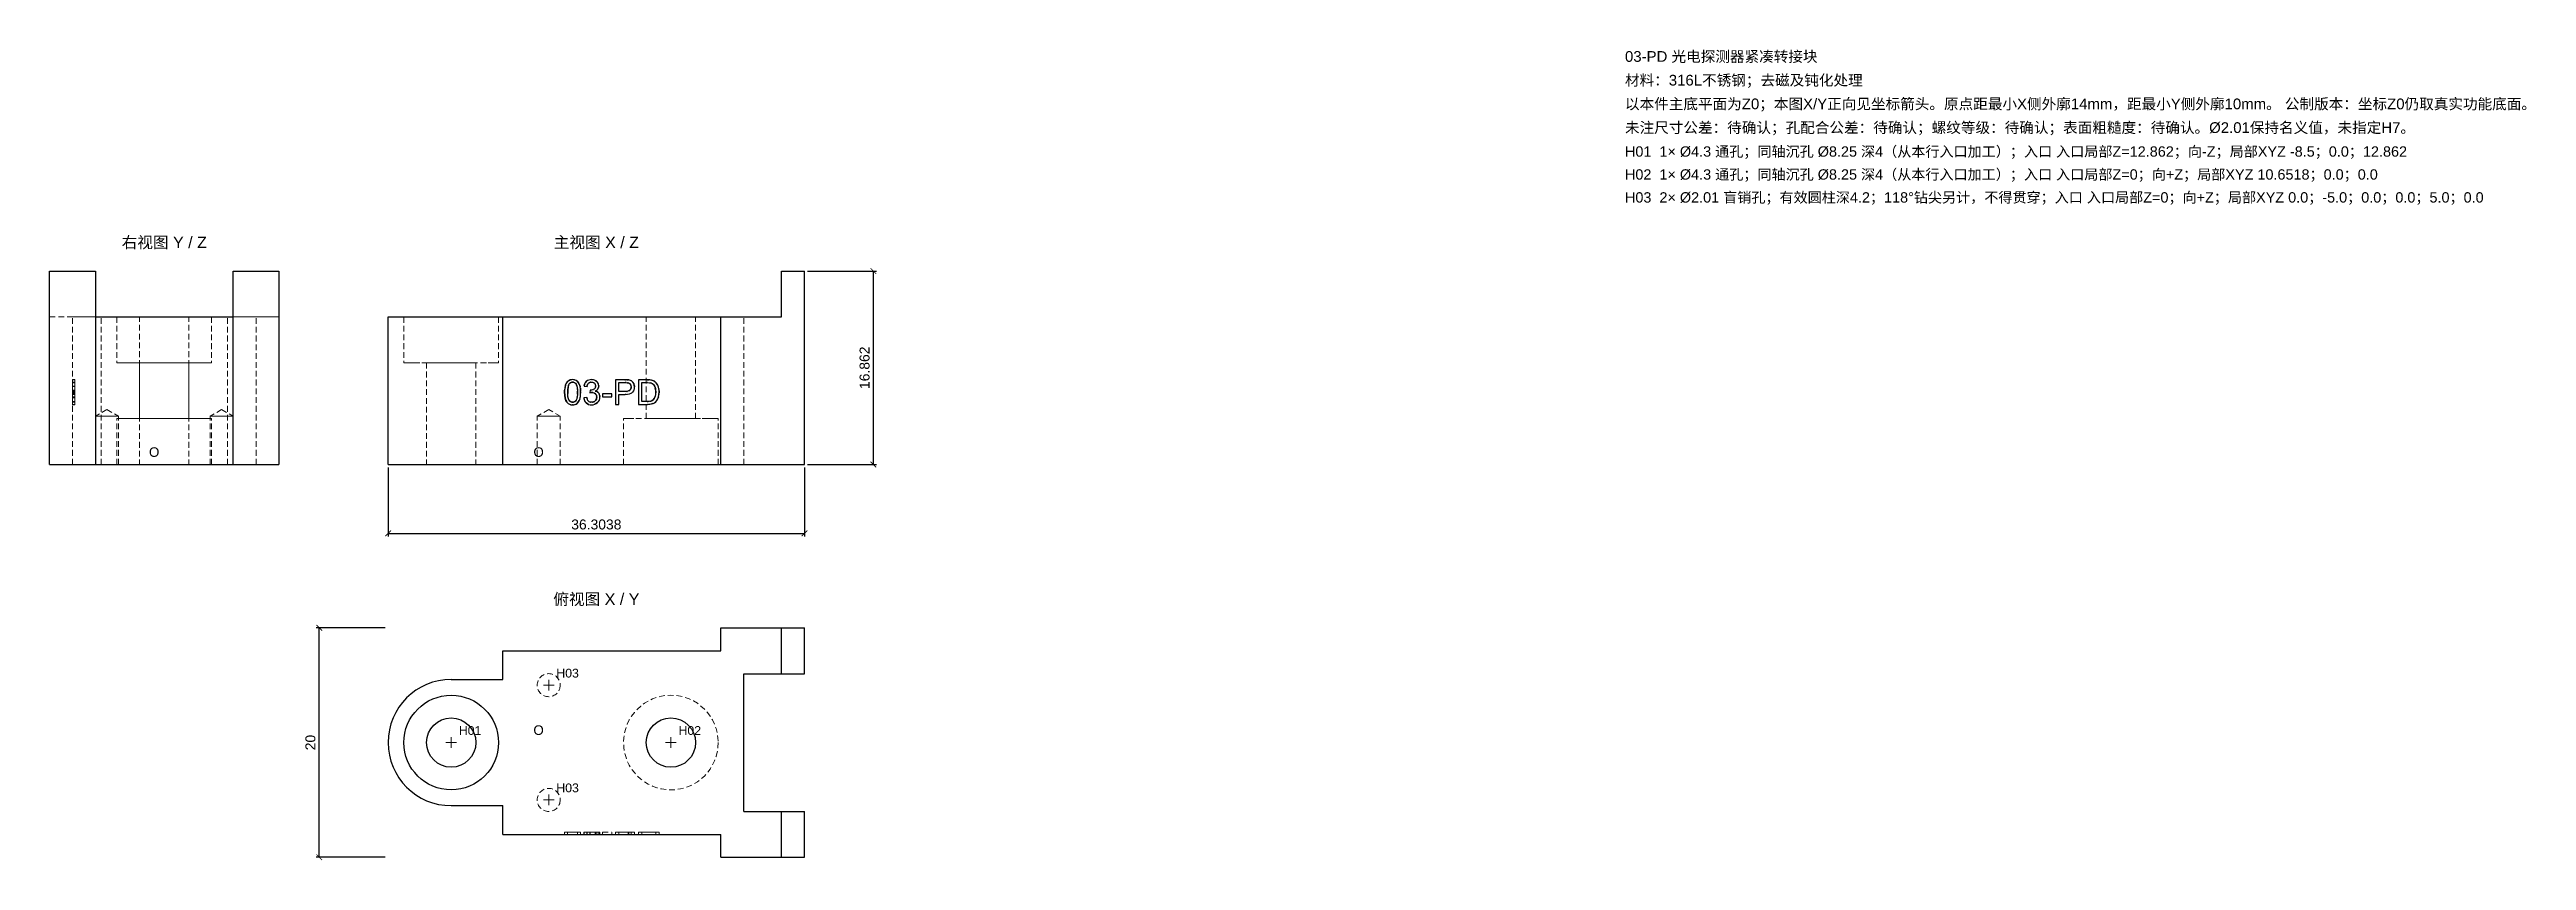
# Model space of a CAD drawing. Header units: millimetres. Extents: x 6 to 222, y 20 to 91.
import ezdxf
from ezdxf.enums import TextEntityAlignment as Align

# ---------------------------------------------------------------- set-up
doc = ezdxf.new("R2010")
doc.units = ezdxf.units.MM
doc.linetypes.add('WP_HIDDEN', pattern=[2.3, 1.5, -0.8])
for name, color, linetype, lineweight in [('ANNOTATIONS', 7, 'CONTINUOUS', 18), ('DIMENSIONS', 7, 'CONTINUOUS', 18), ('HIDDEN', 7, 'WP_HIDDEN', 13), ('VISIBLE', 7, 'CONTINUOUS', 25)]:
    doc.layers.add(name, color=color, linetype=linetype, lineweight=lineweight)
doc.styles.add('CJK', font='Arial Unicode.ttf')
doc.styles.add('OpenSansCondensed-Light', font='OpenSansCondensed-Light.ttf')
doc.dimstyles.new('EZDXF', dxfattribs={"dimtxt": 0.25, "dimasz": 0.175, "dimexe": 0.375, "dimexo": 0.125, "dimgap": 0.1, "dimtad": 1, "dimlfac": 100, "dimzin": 12, "dimdsep": 46, "dimtxsty": 'OpenSansCondensed-Light', "dimblk": 'ARCHTICK', "dimcen": 2.5, "dimazin": 3, "dimtfac": 0.5, "dimtmove": 2, "dimatfit": 3})

msp = doc.modelspace()

# ---------------------------------------------------------------- texts
at = {"layer": 'ANNOTATIONS', "style": 'CJK'}
for s, height, p in [('03-PD 光电探测器紧凑转接块', 0.9333333, (143.33333, 90)), ('材料：316L不锈钢；去磁及钝化处理', 0.9333333, (143.33333, 87.93333)), ('以本件主底平面为Z0；本图X/Y正向见坐标箭头。原点距最小X侧外廓14mm，距最小Y侧外廓10mm。 公制版本：坐标Z0仍取真实功能底面。', 0.9333333, (143.33333, 85.86667)), ('未注尺寸公差：待确认；孔配合公差：待确认；螺纹等级：待确认；表面粗糙度：待确认。Ø2.01保持名义值，未指定H7。', 0.9333333, (143.33333, 83.8)), ('H01  1× Ø4.3 通孔；同轴沉孔 Ø8.25 深4（从本行入口加工）；入口 入口局部Z=12.862；向-Z；局部XYZ -8.5；0.0；12.862', 0.9, (143.33333, 81.73333)), ('H02  1× Ø4.3 通孔；同轴沉孔 Ø8.25 深4（从本行入口加工）；入口 入口局部Z=0；向+Z；局部XYZ 10.6518；0.0；0.0', 0.9, (143.33333, 79.73333)), ('H03  2× Ø2.01 盲销孔；有效圆柱深4.2；118°钻尖另计，不得贯穿；入口 入口局部Z=0；向+Z；局部XYZ 0.0；-5.0；0.0；0.0；5.0；0.0', 0.9, (143.33333, 77.73333)), ('O', 0.83333, (14.66667, 55.569)), ('O', 0.83333, (48.18143, 55.569)), ('H03', 0.766667, (50.17896, 36.33333)), ('H01', 0.766667, (41.67896, 31.33333)), ('O', 0.83333, (48.17896, 31.33333)), ('H02', 0.766667, (60.83076, 31.33333)), ('H03', 0.766667, (50.17896, 26.33333))]:
    msp.add_text(s, height=height, dxfattribs=at).set_placement(p)
for s, p in [('右视图 Y / Z', (16, 73.76433)), ('主视图 X / Z', (53.66667, 73.76433)), ('俯视图 X / Y', (53.66667, 42.66667))]:
    msp.add_text(s, height=1, dxfattribs=at).set_placement(p, align=Align.CENTER)

# ---------------------------------------------------------------- blocks, each defined once
blk = doc.blocks.new('_ARCHTICK')
at = {"color": 0, "linetype": 'BYBLOCK', "const_width": 0.15}
blk.add_lwpolyline([(-0.5, -0.5), (0.5, 0.5)], dxfattribs=at)

# ---------------------------------------------------------------- dimensions: what is measured, and where the dimension line sits
at = {"layer": 'DIMENSIONS'}
for base, p1, p2 in [((77.81857, 54.90233), (71.81857, 54.90233), (71.81857, 71.76433)), ((29.51229, 20.66667), (35.51229, 20.66667), (35.51229, 40.66667))]:
    msp.add_linear_dim(base=base, p1=p1, p2=p2, angle=90, dimstyle='EZDXF', override={"dimtxt": 0.866667, "dimasz": 0.5, "dimexe": 0.266667, "dimexo": 0.266667, "dimgap": 0.333333, "dimdec": 4, "dimlfac": 1, "dimzin": 8, "dimtxsty": 'CJK', "dimclrd": 7, "dimclre": 7, "dimclrt": 7}, dxfattribs=at).render()
msp.add_linear_dim(base=(35.51477, 48.90233), p1=(35.51477, 54.90233), p2=(71.81857, 54.90233), dimstyle='EZDXF', override={"dimtxt": 0.866667, "dimasz": 0.5, "dimexe": 0.266667, "dimexo": 0.266667, "dimgap": 0.333333, "dimdec": 4, "dimlfac": 1, "dimzin": 8, "dimtxsty": 'CJK', "dimclrd": 7, "dimclre": 7, "dimclrt": 7}, dxfattribs=at).render()

# ---------------------------------------------------------------- linework, layer by layer
at = {"layer": 'ANNOTATIONS'}
for p, q in [((49.04562, 35.66667), (49.97896, 35.66667)), ((49.51229, 35.2), (49.51229, 36.13333)), ((40.54562, 30.66667), (41.47896, 30.66667)), ((41.01229, 30.2), (41.01229, 31.13333)), ((59.69742, 30.66667), (60.63076, 30.66667)), ((60.16409, 30.2), (60.16409, 31.13333)), ((49.51229, 25.2), (49.51229, 26.13333)), ((49.04562, 25.66667), (49.97896, 25.66667))]:
    msp.add_line(p, q, dxfattribs=at)
at = {"layer": 'HIDDEN', "ltscale": 0.333333}
for p, q in [((6, 67.76433), (6, 71.76433)), ((10, 67.76433), (10, 71.76433)), ((22, 67.76433), (22, 71.76433)), ((26, 67.76433), (26, 71.76433)), ((6, 67.76433), (8, 67.76433)), ((6, 67.76433), (10, 67.76433)), ((6, 54.90233), (6, 67.76433)), ((8, 67.76433), (10.5, 67.76433)), ((8, 54.90233), (8, 67.76433)), ((10, 54.90233), (10, 67.76433)), ((10.5, 54.90233), (10.5, 67.76433)), ((11.875, 67.76433), (11.875, 63.76433)), ((13.85, 58.90233), (13.85, 67.76433)), ((18.15, 58.90233), (18.15, 67.76433)), ((20.125, 67.76433), (20.125, 63.76433)), ((21.5, 67.76433), (24, 67.76433)), ((21.5, 54.90233), (21.5, 67.76433)), ((22, 67.76433), (26, 67.76433)), ((22, 54.90233), (22, 67.76433)), ((24, 67.76433), (26, 67.76433)), ((24, 54.90233), (24, 67.76433)), ((26, 54.90233), (26, 67.76433)), ((36.88977, 67.76433), (36.88977, 63.76433)), ((45.13977, 67.76433), (45.13977, 63.76433)), ((58.01657, 58.90233), (58.01657, 67.76433)), ((62.31657, 58.90233), (62.31657, 67.76433)), ((66.51477, 54.90233), (66.51477, 67.76433)), ((13.85, 63.76433), (13.85, 54.90233)), ((18.15, 63.76433), (18.15, 54.90233)), ((38.86477, 63.76433), (38.86477, 54.90233)), ((43.16477, 63.76433), (43.16477, 54.90233)), ((8, 62.30233), (8.2, 62.30233)), ((8, 62.29352), (8, 60.14052)), ((8, 62.29352), (8.2, 62.29352)), ((8, 62.27296), (8.2, 62.27296)), ((8, 62.08498), (8.2, 62.08498)), ((8, 62.08351), (8.2, 62.08351)), ((8, 61.26989), (8, 62.03945)), ((8, 62.03945), (8.2, 62.03945)), ((8, 60.39459), (8, 62.03945)), ((8, 62.02036), (8.2, 62.02036)), ((8, 61.74426), (8, 61.69726)), ((8, 61.74426), (8.2, 61.74426)), ((8, 61.69726), (8.2, 61.69726)), ((8, 61.39179), (8, 61.15974)), ((8, 61.39179), (8.2, 61.39179)), ((8, 61.38885), (8.2, 61.38885)), ((8, 61.30661), (8.2, 61.30661)), ((8, 61.26989), (8.2, 61.26989)), ((8, 61.18912), (8.2, 61.18912)), ((8, 61.15974), (8.2, 61.15974)), ((8, 61.05253), (8, 60.78671)), ((8, 61.05253), (8.2, 61.05253)), ((8, 60.14052), (8, 61.01582)), ((8, 61.01582), (8.2, 61.01582)), ((8, 60.78671), (8.2, 60.78671)), ((8, 60.74412), (8, 60.70888)), ((8, 60.74412), (8.2, 60.74412)), ((8, 60.70888), (8.2, 60.70888)), ((8.2, 60.14052), (8.2, 62.29352)), ((8.2, 62.03945), (8.2, 61.26989)), ((8.2, 62.03945), (8.2, 60.39459)), ((8.2, 61.69726), (8.2, 61.74426)), ((8.2, 61.15974), (8.2, 61.39179)), ((8.2, 61.05253), (8.2, 60.78671)), ((8.2, 61.01582), (8.2, 60.14052)), ((8.2, 60.70888), (8.2, 60.74412)), ((8, 60.39459), (8.2, 60.39459)), ((8, 60.32116), (8.2, 60.32116)), ((8, 60.14052), (8.2, 60.14052)), ((8, 60.1038), (8.2, 60.1038)), ((8, 60.10233), (8.2, 60.10233)), ((11, 59.7062), (9.995, 59.10233)), ((9.995, 54.90233), (9.995, 59.10233)), ((11, 59.7062), (12.005, 59.10233)), ((11.875, 54.90233), (11.875, 58.90233)), ((12.005, 54.90233), (12.005, 59.10233)), ((21, 59.7062), (19.995, 59.10233)), ((19.995, 54.90233), (19.995, 59.10233)), ((20.125, 54.90233), (20.125, 58.90233)), ((21, 59.7062), (22.005, 59.10233)), ((22.005, 54.90233), (22.005, 59.10233)), ((49.51477, 59.7062), (48.50977, 59.10233)), ((48.50977, 54.90233), (48.50977, 59.10233)), ((50.51977, 59.10233), (49.51477, 59.7062)), ((50.51977, 54.90233), (50.51977, 59.10233)), ((56.04157, 54.90233), (56.04157, 58.90233)), ((64.29157, 54.90233), (64.29157, 58.90233)), ((6, 54.90233), (8, 54.90233)), ((8, 54.90233), (10.5, 54.90233)), ((21.5, 54.90233), (24, 54.90233)), ((24, 54.90233), (26, 54.90233)), ((66.51477, 54.90233), (71.81857, 54.90233)), ((64.51229, 40.66667), (71.81609, 40.66667)), ((66.51229, 36.66667), (71.81609, 36.66667)), ((66.51229, 24.66667), (71.81609, 24.66667)), ((50.89206, 22.66667), (50.89206, 22.86667)), ((51.16376, 22.66667), (51.16376, 22.86667)), ((52.02437, 22.66667), (52.02437, 22.86667)), ((52.29607, 22.66667), (52.29607, 22.86667)), ((52.56629, 22.66667), (52.56629, 22.86667)), ((52.56629, 22.86667), (52.83065, 22.86667)), ((52.83065, 22.66667), (52.56629, 22.66667)), ((52.85708, 22.86667), (52.59273, 22.86667)), ((52.59273, 22.66667), (52.59273, 22.86667)), ((52.59273, 22.66667), (52.85708, 22.66667)), ((52.83065, 22.66667), (52.83065, 22.86667)), ((52.85708, 22.66667), (52.85708, 22.86667)), ((53.08766, 22.66667), (53.08766, 22.86667)), ((53.08766, 22.86667), (53.11703, 22.86667)), ((53.11703, 22.66667), (53.08766, 22.66667)), ((53.11703, 22.66667), (53.11703, 22.86667)), ((53.57377, 22.66667), (53.57377, 22.86667)), ((53.59874, 22.66667), (53.59874, 22.86667)), ((53.69567, 22.66667), (53.69567, 22.86667)), ((53.87043, 22.66667), (53.87043, 22.86667)), ((53.97617, 22.66667), (53.97617, 22.86667)), ((54.20822, 22.66667), (54.20822, 22.86667)), ((54.20822, 22.86667), (55.02037, 22.86667)), ((55.02037, 22.66667), (54.20822, 22.66667)), ((55.02037, 22.66667), (55.02037, 22.86667)), ((55.3464, 22.66667), (55.3464, 22.86667)), ((55.3464, 22.86667), (56.15855, 22.86667)), ((55.63131, 22.86667), (55.3464, 22.86667)), ((56.15855, 22.66667), (55.3464, 22.66667)), ((55.3464, 22.66667), (55.63131, 22.66667)), ((56.18352, 22.86667), (55.63131, 22.86667)), ((55.63131, 22.66667), (55.63131, 22.86667)), ((55.63131, 22.86667), (56.18792, 22.86667)), ((56.18205, 22.86667), (55.63131, 22.86667)), ((55.63131, 22.66667), (56.18352, 22.66667)), ((56.18792, 22.66667), (55.63131, 22.66667)), ((55.63131, 22.66667), (56.18205, 22.66667)), ((56.44787, 22.66667), (56.44787, 22.86667)), ((56.48605, 22.66667), (56.48605, 22.86667)), ((56.69607, 22.66667), (56.69607, 22.86667)), ((56.98979, 22.66667), (56.98979, 22.86667)), ((57.35254, 22.66667), (57.35254, 22.86667)), ((57.35254, 22.86667), (58.0942, 22.86667)), ((58.12945, 22.86667), (57.35254, 22.86667)), ((58.0942, 22.66667), (57.35254, 22.66667)), ((57.35254, 22.66667), (58.12945, 22.66667)), ((57.63746, 22.86667), (58.09714, 22.86667)), ((58.08979, 22.86667), (57.63746, 22.86667)), ((57.63746, 22.66667), (57.63746, 22.86667)), ((58.09714, 22.66667), (57.63746, 22.66667)), ((57.63746, 22.66667), (58.08979, 22.66667)), ((58.83879, 22.66667), (58.83879, 22.86667)), ((59.13252, 22.66667), (59.13252, 22.86667)), ((64.51229, 20.66667), (71.81609, 20.66667))]:
    msp.add_line(p, q, dxfattribs=at)
for points in [[(21.5, 67.76433), (21.3621, 67.76433), (20.95533, 67.76433), (20.30007, 67.76433), (19.42919, 67.76433), (18.38636, 67.76433), (17.22387, 67.76433), (16, 67.76433), (14.77613, 67.76433), (13.61364, 67.76433), (12.57081, 67.76433), (11.69993, 67.76433), (11.04467, 67.76433), (10.6379, 67.76433), (10.5, 67.76433)], [(20.125, 67.76433), (20.02158, 67.76433), (19.7165, 67.76433), (19.22505, 67.76433), (18.5719, 67.76433), (17.78977, 67.76433), (16.9179, 67.76433), (16, 67.76433), (15.0821, 67.76433), (14.21023, 67.76433), (13.4281, 67.76433), (12.77495, 67.76433), (12.2835, 67.76433), (11.97842, 67.76433), (11.875, 67.76433)], [(11.875, 67.76433), (11.90094, 67.76433), (11.97842, 67.76433), (12.10648, 67.76433), (12.2835, 67.76433), (12.50726, 67.76433), (12.77495, 67.76433), (13.08318, 67.76433), (13.4281, 67.76433), (13.80537, 67.76433), (14.21023, 67.76433), (14.6376, 67.76433), (15.0821, 67.76433), (15.53815, 67.76433), (16, 67.76433)], [(18.15, 67.76433), (18.0961, 67.76433), (17.93708, 67.76433), (17.68094, 67.76433), (17.3405, 67.76433), (16.93285, 67.76433), (16.47842, 67.76433), (16, 67.76433), (15.52158, 67.76433), (15.06715, 67.76433), (14.6595, 67.76433), (14.31906, 67.76433), (14.06292, 67.76433), (13.9039, 67.76433), (13.85, 67.76433)], [(13.85, 67.76433), (13.86352, 67.76433), (13.9039, 67.76433), (13.97065, 67.76433), (14.06292, 67.76433), (14.17954, 67.76433), (14.31906, 67.76433), (14.47972, 67.76433), (14.6595, 67.76433), (14.85613, 67.76433), (15.06715, 67.76433), (15.2899, 67.76433), (15.52158, 67.76433), (15.75928, 67.76433), (16, 67.76433)], [(16, 67.76433), (16.46185, 67.76433), (16.9179, 67.76433), (17.3624, 67.76433), (17.78977, 67.76433), (18.19463, 67.76433), (18.5719, 67.76433), (18.91682, 67.76433), (19.22505, 67.76433), (19.49274, 67.76433), (19.7165, 67.76433), (19.89352, 67.76433), (20.02158, 67.76433), (20.09906, 67.76433), (20.125, 67.76433)], [(16, 67.76433), (16.24072, 67.76433), (16.47842, 67.76433), (16.7101, 67.76433), (16.93285, 67.76433), (17.14387, 67.76433), (17.3405, 67.76433), (17.52028, 67.76433), (17.68094, 67.76433), (17.82046, 67.76433), (17.93708, 67.76433), (18.02935, 67.76433), (18.0961, 67.76433), (18.13648, 67.76433), (18.15, 67.76433)], [(36.88977, 67.76433), (36.99319, 67.76433), (37.29827, 67.76433), (37.78971, 67.76433), (38.44287, 67.76433), (39.225, 67.76433), (40.09687, 67.76433), (41.01477, 67.76433), (41.93267, 67.76433), (42.80454, 67.76433), (43.58666, 67.76433), (44.23982, 67.76433), (44.73126, 67.76433), (45.03634, 67.76433), (45.13977, 67.76433)], [(62.31657, 67.76433), (62.26266, 67.76433), (62.10365, 67.76433), (61.8475, 67.76433), (61.50707, 67.76433), (61.09942, 67.76433), (60.64499, 67.76433), (60.16657, 67.76433), (59.68815, 67.76433), (59.23372, 67.76433), (58.82606, 67.76433), (58.48563, 67.76433), (58.22948, 67.76433), (58.07047, 67.76433), (58.01657, 67.76433)], [(20.125, 63.76433), (20.02158, 63.76433), (19.7165, 63.76433), (19.22505, 63.76433), (18.5719, 63.76433), (17.78977, 63.76433), (16.9179, 63.76433), (16, 63.76433), (15.0821, 63.76433), (14.21023, 63.76433), (13.4281, 63.76433), (12.77495, 63.76433), (12.2835, 63.76433), (11.97842, 63.76433), (11.875, 63.76433)], [(11.875, 63.76433), (11.90094, 63.76433), (11.97842, 63.76433), (12.10648, 63.76433), (12.2835, 63.76433), (12.50726, 63.76433), (12.77495, 63.76433), (13.08318, 63.76433), (13.4281, 63.76433), (13.80537, 63.76433), (14.21023, 63.76433), (14.6376, 63.76433), (15.0821, 63.76433), (15.53815, 63.76433), (16, 63.76433)], [(18.15, 63.76433), (18.0961, 63.76433), (17.93708, 63.76433), (17.68094, 63.76433), (17.3405, 63.76433), (16.93285, 63.76433), (16.47842, 63.76433), (16, 63.76433), (15.52158, 63.76433), (15.06715, 63.76433), (14.6595, 63.76433), (14.31906, 63.76433), (14.06292, 63.76433), (13.9039, 63.76433), (13.85, 63.76433)], [(13.85, 63.76433), (13.86352, 63.76433), (13.9039, 63.76433), (13.97065, 63.76433), (14.06292, 63.76433), (14.17954, 63.76433), (14.31906, 63.76433), (14.47972, 63.76433), (14.6595, 63.76433), (14.85613, 63.76433), (15.06715, 63.76433), (15.2899, 63.76433), (15.52158, 63.76433), (15.75928, 63.76433), (16, 63.76433)], [(16, 63.76433), (16.46185, 63.76433), (16.9179, 63.76433), (17.3624, 63.76433), (17.78977, 63.76433), (18.19463, 63.76433), (18.5719, 63.76433), (18.91682, 63.76433), (19.22505, 63.76433), (19.49274, 63.76433), (19.7165, 63.76433), (19.89352, 63.76433), (20.02158, 63.76433), (20.09906, 63.76433), (20.125, 63.76433)], [(16, 63.76433), (16.24072, 63.76433), (16.47842, 63.76433), (16.7101, 63.76433), (16.93285, 63.76433), (17.14387, 63.76433), (17.3405, 63.76433), (17.52028, 63.76433), (17.68094, 63.76433), (17.82046, 63.76433), (17.93708, 63.76433), (18.02935, 63.76433), (18.0961, 63.76433), (18.13648, 63.76433), (18.15, 63.76433)], [(36.88977, 63.76433), (36.99319, 63.76433), (37.29827, 63.76433), (37.78971, 63.76433), (38.44287, 63.76433), (39.225, 63.76433), (40.09687, 63.76433), (41.01477, 63.76433), (41.93267, 63.76433), (42.80454, 63.76433), (43.58666, 63.76433), (44.23982, 63.76433), (44.73126, 63.76433), (45.03634, 63.76433), (45.13977, 63.76433)], [(38.86477, 63.76433), (38.91867, 63.76433), (39.07768, 63.76433), (39.33383, 63.76433), (39.67426, 63.76433), (40.08192, 63.76433), (40.53635, 63.76433), (41.01477, 63.76433), (41.49319, 63.76433), (41.94762, 63.76433), (42.35527, 63.76433), (42.6957, 63.76433), (42.95185, 63.76433), (43.11086, 63.76433), (43.16477, 63.76433)], [(8, 62.30233), (8, 62.29463), (8, 62.27117), (8, 62.23164), (8, 62.17603)], [(8, 62.23257), (8, 62.28502), (8, 62.30233)], [(8, 62.2267), (8, 62.28348), (8, 62.30233)], [(8, 62.30233), (8, 62.29341), (8, 62.26623), (8, 62.22047), (8, 62.15621)], [(8, 62.27296), (8, 62.28853), (8, 62.29352)], [(8, 62.26268), (8, 62.28611), (8, 62.29352)], [(8, 62.17236), (8, 62.2348), (8, 62.27296)], [(8, 62.10847), (8, 62.20306), (8, 62.26268)], [(8, 62.03137), (8, 62.14727), (8, 62.23257)], [(8, 62.02036), (8, 62.13751), (8, 62.2267)], [(8, 62.17603), (8, 62.10537), (8, 62.02157), (8, 61.92519), (8, 61.81695)], [(8, 61.96455), (8, 62.08308), (8, 62.17236)], [(8, 62.15621), (8, 62.07473), (8, 61.97829), (8, 61.86776), (8, 61.74426)], [(8, 61.74058), (8, 61.94396), (8, 62.03124), (8, 62.10847)], [(8, 61.98805), (8, 62.0305), (8, 62.06083), (8, 62.07897), (8, 62.08498)], [(8, 62.08498), (8, 62.07907), (8, 62.06123), (8, 62.03136), (8, 61.98952)], [(8, 62.08351), (8, 62.0725), (8, 62.03937), (8, 61.98445), (8, 61.90874)], [(8, 61.9293), (8, 61.99649), (8, 62.04487), (8, 62.0739), (8, 62.08351)], [(8, 62.03945), (8, 62.02036)], [(8, 62.03945), (8, 62.02891), (8, 61.99539)], [(8, 61.71121), (8, 61.88465), (8, 62.03137)], [(8, 61.74279), (8, 62.02036)], [(8, 62.02036), (8, 61.97316), (8, 61.89332)], [(8, 61.99539), (8, 61.95666), (8, 61.90292), (8, 61.8346), (8, 61.75233)], [(8, 61.98952), (8, 61.88144), (8, 61.74866)], [(8, 61.69726), (8, 61.78694), (8, 61.86567), (8, 61.93286), (8, 61.98805)], [(8, 61.67082), (8, 61.82406), (8, 61.96455)], [(8, 61.20233), (8, 61.4228), (8, 61.62299), (8, 61.79515), (8, 61.86765), (8, 61.9293)], [(8, 61.90874), (8, 61.85222), (8, 61.7838), (8, 61.61729), (8, 61.42051), (8, 61.20233)], [(8, 61.89332), (8, 61.78716), (8, 61.66201)], [(8, 61.81695), (8, 61.68512), (8, 61.53744), (8, 61.37589), (8, 61.20233)], [(8, 61.75233), (8, 61.6477), (8, 61.5249), (8, 61.38601), (8, 61.23317)], [(8, 61.74866), (8, 61.6635), (8, 61.58942), (8, 61.52711), (8, 61.47697)], [(8, 61.48872), (8, 61.60955), (8, 61.74279)], [(8, 61.22877), (8, 61.49807), (8, 61.74058)], [(8, 61.20233), (8, 61.34862), (8, 61.48313), (8, 61.60447), (8, 61.71121)], [(8, 61.206), (8, 61.30653), (8, 61.41811), (8, 61.67082)], [(8, 61.66201), (8, 61.49713), (8, 61.42964), (8, 61.37269)], [(8, 61.30661), (8, 61.3856), (8, 61.48872)], [(8, 61.47697), (8, 61.43839), (8, 61.41083), (8, 61.39433), (8, 61.38885)], [(8, 61.38885), (8, 61.39179)], [(8, 61.37269), (8, 61.32656), (8, 61.29446), (8, 61.27586), (8, 61.26989)], [(8, 61.12376), (8, 61.18744), (8, 61.23919), (8, 61.27889), (8, 61.30661)], [(8, 61.23317), (8, 61.00993), (8, 60.81829)], [(8, 60.79406), (8, 60.99937), (8, 61.22877)], [(8, 61.01582), (8, 61.02595), (8, 61.05886), (8, 61.11811), (8, 61.206)], [(8, 61.20233), (8, 60.94698), (8, 60.71024), (8, 60.50013), (8, 60.40826), (8, 60.32703)], [(8, 60.59065), (8, 60.72215), (8, 60.86918), (8, 61.02984), (8, 61.20233)], [(8, 60.49666), (8, 60.55329), (8, 60.62173), (8, 60.78807), (8, 60.98454), (8, 61.20233)], [(8, 61.20233), (8, 60.98492), (8, 60.78877), (8, 60.62259), (8, 60.55413), (8, 60.49739)], [(8, 61.15974), (8, 61.18172), (8, 61.18912)], [(8, 61.18912), (8, 61.18181), (8, 61.15971), (8, 61.12269), (8, 61.07089)], [(8, 60.77643), (8, 60.96654), (8, 61.12376)], [(8, 61.07089), (8, 60.93636), (8, 60.77056)], [(8, 60.81829), (8, 60.66537), (8, 60.54586)], [(8, 60.4805), (8, 60.62204), (8, 60.79406)], [(8, 60.29839), (8, 60.40119), (8, 60.51582), (8, 60.77643)], [(8, 60.77056), (8, 60.59529), (8, 60.4504)], [(8, 60.42029), (8, 60.47891), (8, 60.55302), (8, 60.64176), (8, 60.74412)], [(8, 60.70888), (8, 60.58185), (8, 60.4659), (8, 60.36211), (8, 60.27123)], [(8, 60.23084), (8, 60.30181), (8, 60.38583), (8, 60.48235), (8, 60.59065)], [(8, 60.54586), (8, 60.48182), (8, 60.43424)], [(8, 60.49739), (8, 60.42111), (8, 60.36574), (8, 60.33228), (8, 60.32116)], [(8, 60.32116), (8, 60.33223), (8, 60.36554), (8, 60.42069), (8, 60.49666)], [(8, 60.28518), (8, 60.36994), (8, 60.4805)], [(8.2, 62.17603), (8.2, 62.23129), (8.2, 62.27076), (8.2, 62.29444), (8.2, 62.30233)], [(8.2, 62.30233), (8.2, 62.28489), (8.2, 62.23257)], [(8.2, 62.15621), (8.2, 62.22014), (8.2, 62.2658), (8.2, 62.2932), (8.2, 62.30233)], [(8.2, 62.30233), (8.2, 62.28342), (8.2, 62.2267)], [(8.2, 62.29352), (8.2, 62.28838), (8.2, 62.27296)], [(8.2, 62.29352), (8.2, 62.28581), (8.2, 62.26268)], [(8.2, 62.27296), (8.2, 62.23459), (8.2, 62.17236)], [(8.2, 62.26268), (8.2, 62.20283), (8.2, 62.10847)], [(8.2, 62.23257), (8.2, 62.14739), (8.2, 62.03137)], [(8.2, 62.2267), (8.2, 62.1373), (8.2, 62.02036)], [(8.2, 61.81695), (8.2, 61.92669), (8.2, 62.02311), (8.2, 62.10623), (8.2, 62.17603)], [(8.2, 62.17236), (8.2, 62.08332), (8.2, 61.96455)], [(8.2, 61.74426), (8.2, 61.86969), (8.2, 61.98015), (8.2, 62.07566), (8.2, 62.15621)], [(8.2, 62.10847), (8.2, 62.03151), (8.2, 61.94454), (8.2, 61.84756), (8.2, 61.74058)], [(8.2, 61.98952), (8.2, 62.03128), (8.2, 62.06111), (8.2, 62.07901), (8.2, 62.08498)], [(8.2, 62.08498), (8.2, 62.07892), (8.2, 62.06074), (8.2, 62.03045), (8.2, 61.98805)], [(8.2, 61.90874), (8.2, 61.9852), (8.2, 62.03982), (8.2, 62.07259), (8.2, 62.08351)], [(8.2, 62.08351), (8.2, 62.07387), (8.2, 62.04496), (8.2, 61.99677), (8.2, 61.9293)], [(8.2, 62.02036), (8.2, 62.03945)], [(8.2, 61.99539), (8.2, 62.02843), (8.2, 62.03945)], [(8.2, 62.03137), (8.2, 61.88561), (8.2, 61.71121)], [(8.2, 62.02036), (8.2, 61.74279)], [(8.2, 61.89332), (8.2, 61.97318), (8.2, 62.02036)], [(8.2, 61.75233), (8.2, 61.83554), (8.2, 61.90379), (8.2, 61.95707), (8.2, 61.99539)], [(8.2, 61.74866), (8.2, 61.88157), (8.2, 61.98952)], [(8.2, 61.98805), (8.2, 61.93352), (8.2, 61.86689), (8.2, 61.78813), (8.2, 61.69726)], [(8.2, 61.96455), (8.2, 61.8243), (8.2, 61.67082)], [(8.2, 61.9293), (8.2, 61.87489), (8.2, 61.81007), (8.2, 61.73482), (8.2, 61.64916), (8.2, 61.55308), (8.2, 61.44658), (8.2, 61.32967), (8.2, 61.20233)], [(8.2, 61.20233), (8.2, 61.32967), (8.2, 61.44585), (8.2, 61.55088), (8.2, 61.64476), (8.2, 61.72748), (8.2, 61.79905), (8.2, 61.85947), (8.2, 61.90874)], [(8.2, 61.66201), (8.2, 61.7874), (8.2, 61.89332)], [(8.2, 61.20233), (8.2, 61.38394), (8.2, 61.54691), (8.2, 61.69125), (8.2, 61.81695)], [(8.2, 61.23317), (8.2, 61.39229), (8.2, 61.53186), (8.2, 61.65187), (8.2, 61.75233)], [(8.2, 61.47697), (8.2, 61.52699), (8.2, 61.58895), (8.2, 61.66284), (8.2, 61.74866)], [(8.2, 61.74279), (8.2, 61.60951), (8.2, 61.48872)], [(8.2, 61.74058), (8.2, 61.50065), (8.2, 61.22877)], [(8.2, 61.71121), (8.2, 61.60864), (8.2, 61.48963), (8.2, 61.3542), (8.2, 61.20233)], [(8.2, 61.67082), (8.2, 61.53879), (8.2, 61.4173), (8.2, 61.30638), (8.2, 61.206)], [(8.2, 61.37269), (8.2, 61.42933), (8.2, 61.49643), (8.2, 61.57399), (8.2, 61.66201)], [(8.2, 61.48872), (8.2, 61.38591), (8.2, 61.30661)], [(8.2, 61.38885), (8.2, 61.39436), (8.2, 61.41088), (8.2, 61.43841), (8.2, 61.47697)], [(8.2, 61.39179), (8.2, 61.38885)], [(8.2, 61.26989), (8.2, 61.27632), (8.2, 61.29559), (8.2, 61.32772), (8.2, 61.37269)], [(8.2, 61.30661), (8.2, 61.27866), (8.2, 61.23887), (8.2, 61.18723), (8.2, 61.12376)], [(8.2, 60.81829), (8.2, 61.00756), (8.2, 61.23317)], [(8.2, 61.22877), (8.2, 60.99746), (8.2, 60.79406)], [(8.2, 61.206), (8.2, 61.1228), (8.2, 61.06336), (8.2, 61.0277), (8.2, 61.01582)], [(8.2, 61.20233), (8.2, 61.02201), (8.2, 60.85996), (8.2, 60.71617), (8.2, 60.59065)], [(8.2, 60.32703), (8.2, 60.3995), (8.2, 60.48252), (8.2, 60.5761), (8.2, 60.68024), (8.2, 60.79493), (8.2, 60.92017), (8.2, 61.05598), (8.2, 61.20233)], [(8.2, 61.20233), (8.2, 61.07533), (8.2, 60.95941), (8.2, 60.85458), (8.2, 60.76083), (8.2, 60.67816), (8.2, 60.60658), (8.2, 60.54608), (8.2, 60.49666)], [(8.2, 60.49739), (8.2, 60.54696), (8.2, 60.60754), (8.2, 60.67914), (8.2, 60.76175), (8.2, 60.85537), (8.2, 60.96001), (8.2, 61.07566), (8.2, 61.20233)], [(8.2, 61.07089), (8.2, 61.12261), (8.2, 61.15956), (8.2, 61.18173), (8.2, 61.18912)], [(8.2, 61.18912), (8.2, 61.18177), (8.2, 61.15974)], [(8.2, 61.12376), (8.2, 60.96754), (8.2, 60.77643)], [(8.2, 60.77056), (8.2, 60.9367), (8.2, 61.07089)], [(8.2, 60.54586), (8.2, 60.66463), (8.2, 60.81829)], [(8.2, 60.79406), (8.2, 60.62094), (8.2, 60.4805)], [(8.2, 60.77643), (8.2, 60.64081), (8.2, 60.51593), (8.2, 60.4018), (8.2, 60.29839)], [(8.2, 60.4504), (8.2, 60.59506), (8.2, 60.77056)], [(8.2, 60.74412), (8.2, 60.63962), (8.2, 60.55081), (8.2, 60.4777), (8.2, 60.42029)], [(8.2, 60.27123), (8.2, 60.36191), (8.2, 60.46508), (8.2, 60.58074), (8.2, 60.70888)], [(8.2, 60.59065), (8.2, 60.48087), (8.2, 60.38431), (8.2, 60.30096), (8.2, 60.23084)], [(8.2, 60.43424), (8.2, 60.48197), (8.2, 60.54586)], [(8.2, 60.32116), (8.2, 60.33217), (8.2, 60.36522), (8.2, 60.42029), (8.2, 60.49739)], [(8.2, 60.49666), (8.2, 60.41988), (8.2, 60.36503), (8.2, 60.33213), (8.2, 60.32116)], [(8.2, 60.4805), (8.2, 60.36962), (8.2, 60.28518)], [(50.89454, 61.20233), (50.89477, 61.24302)], [(50.8986, 61.36814), (50.92024, 61.59034), (50.96056, 61.77711)], [(51.00286, 61.89495), (51.06455, 62.01338)], [(51.11008, 62.07782), (51.20662, 62.17603)], [(51.16803, 61.08006), (51.17865, 60.90244), (51.19882, 60.75211), (51.22854, 60.62907), (51.26781, 60.53332)], [(51.2723, 62.2218), (51.28705, 62.23017)], [(51.3146, 60.4647), (51.40928, 60.37718), (51.46162, 60.34859), (51.51731, 60.33009)], [(51.51506, 62.07564), (51.41308, 62.0354), (51.32735, 61.96105)], [(51.39242, 62.27416), (51.46402, 62.29119)], [(51.46425, 62.29123), (51.49274, 62.29566)], [(51.52411, 62.29916), (51.59654, 62.30233)], [(51.59654, 62.30233), (51.6572, 62.3001)], [(51.65721, 62.3001), (51.67901, 62.29813)], [(51.87839, 61.94065), (51.78268, 62.02809), (51.72951, 62.05657), (51.6728, 62.07489)], [(51.67577, 60.33013), (51.73148, 60.34871), (51.78385, 60.37744), (51.87855, 60.46538)], [(51.74988, 62.28696), (51.82821, 62.26467), (51.90055, 62.23257)], [(51.90055, 62.23257), (51.96742, 62.19069)], [(51.92521, 60.53407), (51.96175, 60.62136), (51.99018, 60.73167)], [(52.02566, 61.30314), (52.00868, 61.55694), (51.9716, 61.75292)], [(51.984, 62.17814), (52.0568, 62.10969)], [(52.19033, 60.5106), (52.10211, 60.35291), (52.04827, 60.28742), (51.98793, 60.23084)], [(52.00173, 60.79795), (52.02375, 61.04404)], [(52.11644, 62.03137), (52.17794, 61.91873), (52.22801, 61.78826)], [(52.206, 60.54941), (52.19033, 60.5106)], [(52.26656, 60.77661), (52.2336, 60.63205)], [(52.25973, 61.67009), (52.27824, 61.56174)], [(52.28829, 60.94656), (52.26981, 60.79586)], [(52.29727, 61.10776), (52.28829, 60.94657)], [(52.29804, 61.2665), (52.29855, 61.20233)], [(52.62643, 60.48428), (52.58922, 60.59138), (52.56877, 60.70888)], [(52.59521, 61.74426), (52.60329, 61.78398)], [(52.66064, 61.95272), (52.70108, 62.02533), (52.74941, 62.0903)], [(52.8155, 62.15621), (52.90665, 62.22014), (53.00826, 62.2658), (53.12033, 62.2932), (53.24287, 62.30233)], [(52.85261, 60.66369), (52.88695, 60.56752), (52.92995, 60.48839)], [(52.93583, 61.91987), (52.90094, 61.85229), (52.87481, 61.77315)], [(53.22466, 61.18608), (53.09013, 61.15974)], [(53.12302, 62.06622), (53.09629, 62.05634)], [(53.14722, 61.38934), (53.1621, 61.38885)], [(53.24875, 62.08498), (53.14746, 62.07319)], [(53.1621, 61.38885), (53.28355, 61.40114)], [(53.35417, 62.07241), (53.24875, 62.08498)], [(53.33398, 62.29706), (53.45449, 62.27212), (53.56744, 62.2267)], [(53.40931, 62.0532), (53.35418, 62.07241)], [(53.51709, 61.12168), (53.44094, 61.16077), (53.35567, 61.18318)], [(53.45899, 62.02538), (53.40932, 62.0532)], [(53.41068, 61.44523), (53.4661, 61.47697)], [(53.52619, 61.52807), (53.5764, 61.60885), (53.59952, 61.70876)], [(53.56744, 62.2267), (53.60292, 62.20723)], [(53.62215, 61.32984), (53.57625, 61.30661)], [(53.60122, 61.74866), (53.58707, 61.85173)], [(53.68333, 60.89114), (53.63683, 60.99911)], [(53.75808, 61.43662), (53.70629, 61.38687), (53.6451, 61.34327)], [(53.65264, 61.28394), (53.77797, 61.21724)], [(53.66482, 62.1654), (53.73676, 62.09854), (53.79434, 62.02036)], [(53.97865, 60.77643), (53.9658, 60.64081), (53.92725, 60.51593), (53.863, 60.4018), (53.77304, 60.29839)], [(53.78326, 61.2133), (53.87291, 61.12376)], [(53.84531, 61.58259), (53.83525, 61.55747)], [(53.83631, 61.93572), (53.85997, 61.85934)], [(53.86643, 61.6629), (53.85301, 61.6056)], [(53.86418, 61.83888), (53.86977, 61.8009)], [(53.91723, 61.05379), (53.95051, 60.97303), (53.97096, 60.88382)], [(53.97598, 60.84094), (53.97865, 60.77643)], [(56.1904, 61.26989), (56.32428, 61.27697)], [(56.21527, 62.29317), (56.3285, 62.28963)], [(56.39423, 62.03033), (56.25491, 62.03874)], [(56.8175, 61.206), (56.7224, 61.12871), (56.59757, 61.07145), (56.44303, 61.03425), (56.25876, 61.01709)], [(56.34442, 61.27952), (56.34443, 61.27952)], [(56.37499, 61.28435), (56.50057, 61.32118)], [(56.43699, 62.28064), (56.48853, 62.27296)], [(56.57124, 61.95771), (56.52398, 61.99031)], [(56.58252, 61.37269), (56.63485, 61.43157), (56.6716, 61.50169)], [(56.6194, 62.24002), (56.69084, 62.20987), (56.75435, 62.17236)], [(56.66294, 61.83685), (56.63025, 61.89332)], [(56.68659, 61.76826), (56.68154, 61.78718)], [(56.69541, 61.71812), (56.68659, 61.76826)], [(56.69443, 61.59474), (56.69682, 61.61772)], [(56.69803, 61.68518), (56.69541, 61.7181)], [(56.80096, 62.13554), (56.85362, 62.08027), (56.89937, 62.01519)], [(56.90243, 62.01006), (56.92692, 61.96455)], [(56.95048, 61.90993), (56.98764, 61.75413)], [(56.99227, 61.67082), (56.98311, 61.54951), (56.95564, 61.43705)], [(58.34564, 62.02379), (58.1325, 62.03916)], [(58.15752, 62.29304), (58.18217, 62.29255)], [(58.28132, 62.28842), (58.31124, 62.28635)], [(58.31278, 62.28623), (58.37845, 62.27984)], [(58.41866, 62.0089), (58.35526, 62.02226)], [(58.41584, 62.27479), (58.47999, 62.26268)], [(58.55822, 61.94316), (58.46089, 61.99539)], [(58.47143, 60.44784), (58.49834, 60.45926)], [(58.47999, 62.26268), (58.50955, 62.25534)], [(58.52146, 60.47045), (58.5454, 60.48361)], [(58.73039, 61.75233), (58.66279, 61.84661), (58.58732, 61.92115)], [(58.64587, 62.20553), (58.71516, 62.16753)], [(58.7114, 60.65517), (58.71605, 60.66302)], [(58.72063, 60.67099), (58.78473, 60.81829)], [(58.80318, 61.57538), (58.77496, 61.66205)], [(58.8113, 60.91672), (58.83869, 61.13239)], [(58.84068, 61.28137), (58.83377, 61.39829)], [(58.91282, 61.98752), (58.97686, 61.89441)], [(59.00586, 60.60731), (58.93085, 60.4805)], [(59.05253, 60.71817), (59.01896, 60.63529)], [(59.05055, 61.74058), (59.08649, 61.62839), (59.11253, 61.5087)], [(59.11921, 60.98664), (59.07772, 60.79406)], [(59.11683, 61.48204), (59.13314, 61.31276)], [(59.13296, 61.13833), (59.12251, 61.01192)], [(59.13338, 61.14812), (59.13296, 61.13833)], [(8, 60.4504), (8, 60.39391), (8, 60.35342), (8, 60.32918), (8, 60.32116)], [(8, 60.43424), (8, 60.40425), (8, 60.39459)], [(8, 60.32116), (8, 60.32731), (8, 60.34588), (8, 60.3769), (8, 60.42029)], [(8, 60.32703), (8, 60.22917), (8, 60.15895), (8, 60.11733), (8, 60.1038)], [(8, 60.10233), (8, 60.11423), (8, 60.15068), (8, 60.21222), (8, 60.29839)], [(8, 60.17723), (8, 60.22239), (8, 60.28518)], [(8, 60.27123), (8, 60.19694), (8, 60.144), (8, 60.11261), (8, 60.10233)], [(8, 60.1038), (8, 60.11155), (8, 60.13514), (8, 60.17489), (8, 60.23084)], [(8, 60.14052), (8, 60.14958), (8, 60.17723)], [(8.2, 60.32116), (8.2, 60.32924), (8.2, 60.35347), (8.2, 60.39386), (8.2, 60.4504)], [(8.2, 60.39459), (8.2, 60.4045), (8.2, 60.43424)], [(8.2, 60.42029), (8.2, 60.37692), (8.2, 60.34594), (8.2, 60.32735), (8.2, 60.32116)], [(8.2, 60.1038), (8.2, 60.11775), (8.2, 60.15961), (8.2, 60.22937), (8.2, 60.32703)], [(8.2, 60.29839), (8.2, 60.21262), (8.2, 60.15135), (8.2, 60.11459), (8.2, 60.10233)], [(8.2, 60.28518), (8.2, 60.22258), (8.2, 60.17723)], [(8.2, 60.10233), (8.2, 60.11289), (8.2, 60.14456), (8.2, 60.19734), (8.2, 60.27123)], [(8.2, 60.23084), (8.2, 60.17526), (8.2, 60.13556), (8.2, 60.11174), (8.2, 60.1038)], [(8.2, 60.17723), (8.2, 60.1497), (8.2, 60.14052)], [(12.005, 59.10233), (11.9798, 59.10233), (11.90547, 59.10233), (11.78574, 59.10233), (11.62661, 59.10233), (11.43605, 59.10233), (11.22363, 59.10233), (11, 59.10233), (10.77637, 59.10233), (10.56395, 59.10233), (10.37339, 59.10233), (10.21426, 59.10233), (10.09453, 59.10233), (10.0202, 59.10233), (9.995, 59.10233)], [(9.995, 59.10233), (10.00132, 59.10233), (10.0202, 59.10233), (10.0514, 59.10233), (10.09453, 59.10233), (10.14904, 59.10233), (10.21426, 59.10233), (10.28936, 59.10233), (10.37339, 59.10233), (10.46531, 59.10233), (10.56395, 59.10233), (10.66807, 59.10233), (10.77637, 59.10233), (10.88748, 59.10233), (11, 59.10233)], [(11, 59.10233), (11.11252, 59.10233), (11.22363, 59.10233), (11.33193, 59.10233), (11.43605, 59.10233), (11.53469, 59.10233), (11.62661, 59.10233), (11.71064, 59.10233), (11.78574, 59.10233), (11.85096, 59.10233), (11.90547, 59.10233), (11.9486, 59.10233), (11.9798, 59.10233), (11.99868, 59.10233), (12.005, 59.10233)], [(20.125, 58.90233), (20.02158, 58.90233), (19.7165, 58.90233), (19.22505, 58.90233), (18.5719, 58.90233), (17.78977, 58.90233), (16.9179, 58.90233), (16, 58.90233), (15.0821, 58.90233), (14.21023, 58.90233), (13.4281, 58.90233), (12.77495, 58.90233), (12.2835, 58.90233), (11.97842, 58.90233), (11.875, 58.90233)], [(11.875, 58.90233), (11.90094, 58.90233), (11.97842, 58.90233), (12.10648, 58.90233), (12.2835, 58.90233), (12.50726, 58.90233), (12.77495, 58.90233), (13.08318, 58.90233), (13.4281, 58.90233), (13.80537, 58.90233), (14.21023, 58.90233), (14.6376, 58.90233), (15.0821, 58.90233), (15.53815, 58.90233), (16, 58.90233)], [(18.15, 58.90233), (18.0961, 58.90233), (17.93708, 58.90233), (17.68094, 58.90233), (17.3405, 58.90233), (16.93285, 58.90233), (16.47842, 58.90233), (16, 58.90233), (15.52158, 58.90233), (15.06715, 58.90233), (14.6595, 58.90233), (14.31906, 58.90233), (14.06292, 58.90233), (13.9039, 58.90233), (13.85, 58.90233)], [(13.85, 58.90233), (13.86352, 58.90233), (13.9039, 58.90233), (13.97065, 58.90233), (14.06292, 58.90233), (14.17954, 58.90233), (14.31906, 58.90233), (14.47972, 58.90233), (14.6595, 58.90233), (14.85613, 58.90233), (15.06715, 58.90233), (15.2899, 58.90233), (15.52158, 58.90233), (15.75928, 58.90233), (16, 58.90233)], [(16, 58.90233), (16.24072, 58.90233), (16.47842, 58.90233), (16.7101, 58.90233), (16.93285, 58.90233), (17.14387, 58.90233), (17.3405, 58.90233), (17.52028, 58.90233), (17.68094, 58.90233), (17.82046, 58.90233), (17.93708, 58.90233), (18.02935, 58.90233), (18.0961, 58.90233), (18.13648, 58.90233), (18.15, 58.90233)], [(16, 58.90233), (16.46185, 58.90233), (16.9179, 58.90233), (17.3624, 58.90233), (17.78977, 58.90233), (18.19463, 58.90233), (18.5719, 58.90233), (18.91682, 58.90233), (19.22505, 58.90233), (19.49274, 58.90233), (19.7165, 58.90233), (19.89352, 58.90233), (20.02158, 58.90233), (20.09906, 58.90233), (20.125, 58.90233)], [(22.005, 59.10233), (21.9798, 59.10233), (21.90547, 59.10233), (21.78574, 59.10233), (21.62661, 59.10233), (21.43605, 59.10233), (21.22363, 59.10233), (21, 59.10233), (20.77637, 59.10233), (20.56395, 59.10233), (20.37339, 59.10233), (20.21426, 59.10233), (20.09453, 59.10233), (20.0202, 59.10233), (19.995, 59.10233)], [(19.995, 59.10233), (20.00132, 59.10233), (20.0202, 59.10233), (20.0514, 59.10233), (20.09453, 59.10233), (20.14904, 59.10233), (20.21426, 59.10233), (20.28936, 59.10233), (20.37339, 59.10233), (20.46531, 59.10233), (20.56395, 59.10233), (20.66807, 59.10233), (20.77637, 59.10233), (20.88748, 59.10233), (21, 59.10233)], [(21, 59.10233), (21.11252, 59.10233), (21.22363, 59.10233), (21.33193, 59.10233), (21.43605, 59.10233), (21.53469, 59.10233), (21.62661, 59.10233), (21.71064, 59.10233), (21.78574, 59.10233), (21.85096, 59.10233), (21.90547, 59.10233), (21.9486, 59.10233), (21.9798, 59.10233), (21.99868, 59.10233), (22.005, 59.10233)], [(50.51977, 59.10233), (50.49457, 59.10233), (50.42024, 59.10233), (50.30051, 59.10233), (50.14137, 59.10233), (49.95082, 59.10233), (49.7384, 59.10233), (49.51477, 59.10233), (49.29113, 59.10233), (49.07871, 59.10233), (48.88816, 59.10233), (48.72903, 59.10233), (48.60929, 59.10233), (48.53496, 59.10233), (48.50977, 59.10233)], [(51.59654, 60.1038), (51.44922, 60.11775), (51.31861, 60.15961), (51.20469, 60.22937), (51.10749, 60.32703)], [(51.88188, 60.16324), (51.77063, 60.12363), (51.64577, 60.10523)], [(51.98793, 60.23084), (51.90145, 60.17315)], [(53.25315, 60.10233), (53.12921, 60.11107), (53.01521, 60.13727)], [(53.05257, 60.37285), (53.13896, 60.33633)], [(53.15329, 60.33262), (53.1533, 60.33261)], [(53.15843, 60.33142), (53.25462, 60.32116)], [(53.5195, 60.14389), (53.39208, 60.11272), (53.25315, 60.10233)], [(53.25462, 60.32116), (53.33402, 60.32744)], [(53.34733, 60.32983), (53.3622, 60.33299)], [(64.29157, 58.90233), (64.18814, 58.90233), (63.88306, 58.90233), (63.39162, 58.90233), (62.73846, 58.90233), (61.95634, 58.90233), (61.08447, 58.90233), (60.16657, 58.90233), (59.24867, 58.90233), (58.3768, 58.90233), (57.59467, 58.90233), (56.94151, 58.90233), (56.45007, 58.90233), (56.14499, 58.90233), (56.04157, 58.90233)], [(62.31657, 58.90233), (62.26266, 58.90233), (62.10365, 58.90233), (61.8475, 58.90233), (61.50707, 58.90233), (61.09942, 58.90233), (60.64499, 58.90233), (60.16657, 58.90233), (59.68815, 58.90233), (59.23372, 58.90233), (58.82606, 58.90233), (58.48563, 58.90233), (58.22948, 58.90233), (58.07047, 58.90233), (58.01657, 58.90233)], [(58.18602, 60.39638), (58.36857, 60.41714)], [(58.2976, 60.14785), (58.21212, 60.14214)], [(58.32804, 60.15102), (58.2976, 60.14785)], [(58.47778, 60.17723), (58.36944, 60.15639)], [(58.73479, 60.28518), (58.60178, 60.21625)], [(58.85217, 60.38511), (58.73479, 60.28518)], [(12.005, 54.90233), (11.9798, 54.90233), (11.90547, 54.90233), (11.78574, 54.90233), (11.62661, 54.90233), (11.43605, 54.90233), (11.22363, 54.90233), (11, 54.90233), (10.77637, 54.90233), (10.56395, 54.90233), (10.37339, 54.90233), (10.21426, 54.90233), (10.09453, 54.90233), (10.0202, 54.90233), (9.995, 54.90233)], [(9.995, 54.90233), (10.00132, 54.90233), (10.0202, 54.90233), (10.0514, 54.90233), (10.09453, 54.90233), (10.14904, 54.90233), (10.21426, 54.90233), (10.28936, 54.90233), (10.37339, 54.90233), (10.46531, 54.90233), (10.56395, 54.90233), (10.66807, 54.90233), (10.77637, 54.90233), (10.88748, 54.90233), (11, 54.90233)], [(21.5, 54.90233), (21.3621, 54.90233), (20.95533, 54.90233), (20.30007, 54.90233), (19.42919, 54.90233), (18.38636, 54.90233), (17.22387, 54.90233), (16, 54.90233), (14.77613, 54.90233), (13.61364, 54.90233), (12.57081, 54.90233), (11.69993, 54.90233), (11.04467, 54.90233), (10.6379, 54.90233), (10.5, 54.90233)], [(11, 54.90233), (11.11252, 54.90233), (11.22363, 54.90233), (11.33193, 54.90233), (11.43605, 54.90233), (11.53469, 54.90233), (11.62661, 54.90233), (11.71064, 54.90233), (11.78574, 54.90233), (11.85096, 54.90233), (11.90547, 54.90233), (11.9486, 54.90233), (11.9798, 54.90233), (11.99868, 54.90233), (12.005, 54.90233)], [(20.125, 54.90233), (20.02158, 54.90233), (19.7165, 54.90233), (19.22505, 54.90233), (18.5719, 54.90233), (17.78977, 54.90233), (16.9179, 54.90233), (16, 54.90233), (15.0821, 54.90233), (14.21023, 54.90233), (13.4281, 54.90233), (12.77495, 54.90233), (12.2835, 54.90233), (11.97842, 54.90233), (11.875, 54.90233)], [(11.875, 54.90233), (11.90094, 54.90233), (11.97842, 54.90233), (12.10648, 54.90233), (12.2835, 54.90233), (12.50726, 54.90233), (12.77495, 54.90233), (13.08318, 54.90233), (13.4281, 54.90233), (13.80537, 54.90233), (14.21023, 54.90233), (14.6376, 54.90233), (15.0821, 54.90233), (15.53815, 54.90233), (16, 54.90233)], [(18.15, 54.90233), (18.0961, 54.90233), (17.93708, 54.90233), (17.68094, 54.90233), (17.3405, 54.90233), (16.93285, 54.90233), (16.47842, 54.90233), (16, 54.90233), (15.52158, 54.90233), (15.06715, 54.90233), (14.6595, 54.90233), (14.31906, 54.90233), (14.06292, 54.90233), (13.9039, 54.90233), (13.85, 54.90233)], [(13.85, 54.90233), (13.86352, 54.90233), (13.9039, 54.90233), (13.97065, 54.90233), (14.06292, 54.90233), (14.17954, 54.90233), (14.31906, 54.90233), (14.47972, 54.90233), (14.6595, 54.90233), (14.85613, 54.90233), (15.06715, 54.90233), (15.2899, 54.90233), (15.52158, 54.90233), (15.75928, 54.90233), (16, 54.90233)], [(16, 54.90233), (16.24072, 54.90233), (16.47842, 54.90233), (16.7101, 54.90233), (16.93285, 54.90233), (17.14387, 54.90233), (17.3405, 54.90233), (17.52028, 54.90233), (17.68094, 54.90233), (17.82046, 54.90233), (17.93708, 54.90233), (18.02935, 54.90233), (18.0961, 54.90233), (18.13648, 54.90233), (18.15, 54.90233)], [(16, 54.90233), (16.46185, 54.90233), (16.9179, 54.90233), (17.3624, 54.90233), (17.78977, 54.90233), (18.19463, 54.90233), (18.5719, 54.90233), (18.91682, 54.90233), (19.22505, 54.90233), (19.49274, 54.90233), (19.7165, 54.90233), (19.89352, 54.90233), (20.02158, 54.90233), (20.09906, 54.90233), (20.125, 54.90233)], [(22.005, 54.90233), (21.9798, 54.90233), (21.90547, 54.90233), (21.78574, 54.90233), (21.62661, 54.90233), (21.43605, 54.90233), (21.22363, 54.90233), (21, 54.90233), (20.77637, 54.90233), (20.56395, 54.90233), (20.37339, 54.90233), (20.21426, 54.90233), (20.09453, 54.90233), (20.0202, 54.90233), (19.995, 54.90233)], [(19.995, 54.90233), (20.00132, 54.90233), (20.0202, 54.90233), (20.0514, 54.90233), (20.09453, 54.90233), (20.14904, 54.90233), (20.21426, 54.90233), (20.28936, 54.90233), (20.37339, 54.90233), (20.46531, 54.90233), (20.56395, 54.90233), (20.66807, 54.90233), (20.77637, 54.90233), (20.88748, 54.90233), (21, 54.90233)], [(21, 54.90233), (21.11252, 54.90233), (21.22363, 54.90233), (21.33193, 54.90233), (21.43605, 54.90233), (21.53469, 54.90233), (21.62661, 54.90233), (21.71064, 54.90233), (21.78574, 54.90233), (21.85096, 54.90233), (21.90547, 54.90233), (21.9486, 54.90233), (21.9798, 54.90233), (21.99868, 54.90233), (22.005, 54.90233)], [(38.86477, 54.90233), (38.91867, 54.90233), (39.07768, 54.90233), (39.33383, 54.90233), (39.67426, 54.90233), (40.08192, 54.90233), (40.53635, 54.90233), (41.01477, 54.90233), (41.49319, 54.90233), (41.94762, 54.90233), (42.35527, 54.90233), (42.6957, 54.90233), (42.95185, 54.90233), (43.11086, 54.90233), (43.16477, 54.90233)], [(50.51977, 54.90233), (50.49457, 54.90233), (50.42024, 54.90233), (50.30051, 54.90233), (50.14137, 54.90233), (49.95082, 54.90233), (49.7384, 54.90233), (49.51477, 54.90233), (49.29113, 54.90233), (49.07871, 54.90233), (48.88816, 54.90233), (48.72903, 54.90233), (48.60929, 54.90233), (48.53496, 54.90233), (48.50977, 54.90233)], [(64.29157, 54.90233), (64.18814, 54.90233), (63.88306, 54.90233), (63.39162, 54.90233), (62.73846, 54.90233), (61.95634, 54.90233), (61.08447, 54.90233), (60.16657, 54.90233), (59.24867, 54.90233), (58.3768, 54.90233), (57.59467, 54.90233), (56.94151, 54.90233), (56.45007, 54.90233), (56.14499, 54.90233), (56.04157, 54.90233)], [(51.10501, 22.86667), (51.01185, 22.86667), (50.9453, 22.86667), (50.90537, 22.86667), (50.89206, 22.86667)], [(50.89206, 22.86667), (50.9117, 22.86667), (50.97063, 22.86667)], [(50.97063, 22.66667), (50.93494, 22.66667), (50.91052, 22.66667), (50.89206, 22.66667)], [(50.89206, 22.66667), (50.9028, 22.66667), (50.93834, 22.66667), (51.00411, 22.66667), (51.10501, 22.66667)], [(50.97063, 22.86667), (51.0683, 22.86667), (51.20414, 22.86667)], [(51.20414, 22.66667), (51.13069, 22.66667), (51.0673, 22.66667), (50.97063, 22.66667)], [(51.59406, 22.86667), (51.44674, 22.86667), (51.31613, 22.86667), (51.20222, 22.86667), (51.10501, 22.86667)], [(51.10501, 22.66667), (51.20247, 22.66667), (51.31758, 22.66667), (51.44885, 22.66667), (51.59406, 22.66667)], [(51.16376, 22.86667), (51.17151, 22.86667), (51.19478, 22.86667), (51.23356, 22.86667), (51.28786, 22.86667)], [(51.30034, 22.86667), (51.24058, 22.86667), (51.1979, 22.86667), (51.17229, 22.86667), (51.16376, 22.86667)], [(51.28786, 22.66667), (51.22842, 22.66667), (51.19026, 22.66667), (51.16987, 22.66667), (51.16376, 22.66667)], [(51.16376, 22.66667), (51.17059, 22.66667), (51.19324, 22.66667), (51.23531, 22.66667), (51.30034, 22.66667)], [(51.20414, 22.86667), (51.28662, 22.86667), (51.37909, 22.86667), (51.48158, 22.86667), (51.59406, 22.86667)], [(51.59406, 22.66667), (51.38036, 22.66667), (51.20414, 22.66667)], [(51.28786, 22.86667), (51.42646, 22.86667), (51.59406, 22.86667)], [(51.59406, 22.66667), (51.42558, 22.66667), (51.28786, 22.66667)], [(51.59113, 22.86667), (51.42738, 22.86667), (51.30034, 22.86667)], [(51.30034, 22.66667), (51.42722, 22.66667), (51.59113, 22.66667)], [(51.90027, 22.86667), (51.76094, 22.86667), (51.59113, 22.86667)], [(51.59113, 22.66667), (51.76173, 22.66667), (51.90027, 22.66667)], [(51.59406, 22.86667), (51.75671, 22.86667), (51.89807, 22.86667)], [(51.98545, 22.86667), (51.90289, 22.86667), (51.81014, 22.86667), (51.70719, 22.86667), (51.59406, 22.86667)], [(51.59406, 22.86667), (51.76167, 22.86667), (51.90027, 22.86667)], [(51.59406, 22.66667), (51.80882, 22.66667), (51.90222, 22.66667), (51.98545, 22.66667)], [(51.89807, 22.66667), (51.75616, 22.66667), (51.59406, 22.66667)], [(51.90027, 22.66667), (51.76257, 22.66667), (51.59406, 22.66667)], [(51.89807, 22.86667), (52.0174, 22.86667), (52.11396, 22.86667)], [(52.11396, 22.66667), (52.01752, 22.66667), (51.89807, 22.66667)], [(51.90027, 22.86667), (51.95457, 22.86667), (51.99335, 22.86667), (52.01662, 22.86667), (52.02437, 22.86667)], [(52.02437, 22.66667), (52.01825, 22.66667), (51.99784, 22.66667), (51.95967, 22.66667), (51.90027, 22.66667)], [(51.90027, 22.66667), (51.95974, 22.66667), (51.9979, 22.66667), (52.01827, 22.66667), (52.02437, 22.66667)], [(52.21823, 22.86667), (52.12112, 22.86667), (51.98545, 22.86667)], [(51.98545, 22.66667), (52.05885, 22.66667), (52.1221, 22.66667), (52.17519, 22.66667), (52.21823, 22.66667)], [(52.11396, 22.86667), (52.18996, 22.86667), (52.2476, 22.86667)], [(52.2476, 22.66667), (52.19036, 22.66667), (52.11396, 22.66667)], [(52.29607, 22.86667), (52.27661, 22.86667), (52.21823, 22.86667)], [(52.21823, 22.66667), (52.25357, 22.66667), (52.27776, 22.66667), (52.29607, 22.66667)], [(52.2476, 22.86667), (52.28395, 22.86667), (52.29607, 22.86667)], [(52.29607, 22.66667), (52.28456, 22.66667), (52.2476, 22.66667)], [(52.77998, 22.86667), (52.69641, 22.86667), (52.63293, 22.86667), (52.58956, 22.86667), (52.56629, 22.86667)], [(52.56629, 22.66667), (52.58926, 22.66667), (52.63253, 22.66667), (52.69626, 22.66667), (52.77998, 22.66667)], [(52.59273, 22.86667), (52.62467, 22.86667), (52.67204, 22.86667), (52.73482, 22.86667), (52.81302, 22.86667)], [(52.81302, 22.66667), (52.73407, 22.66667), (52.67104, 22.66667), (52.62403, 22.66667), (52.59273, 22.66667)], [(53.25067, 22.86667), (53.11496, 22.86667), (52.99128, 22.86667), (52.87962, 22.86667), (52.77998, 22.86667)], [(52.77998, 22.66667), (52.88027, 22.66667), (52.99284, 22.66667), (53.11672, 22.66667), (53.25067, 22.66667)], [(52.81302, 22.86667), (52.90417, 22.86667), (53.00578, 22.86667), (53.11785, 22.86667), (53.24039, 22.86667)], [(53.24039, 22.66667), (53.00705, 22.66667), (52.90475, 22.66667), (52.81302, 22.66667)], [(52.83065, 22.86667), (52.89215, 22.86667), (52.98559, 22.86667)], [(52.98559, 22.66667), (52.8911, 22.66667), (52.83065, 22.66667)], [(52.98926, 22.86667), (52.90481, 22.86667), (52.85708, 22.86667)], [(52.85708, 22.66667), (52.90426, 22.66667), (52.98926, 22.66667)], [(52.98559, 22.86667), (53.10693, 22.86667), (53.25214, 22.86667)], [(53.25214, 22.66667), (53.10711, 22.66667), (52.98559, 22.66667)], [(53.24627, 22.86667), (53.10491, 22.86667), (52.98926, 22.86667)], [(52.98926, 22.66667), (53.10514, 22.66667), (53.24627, 22.66667)], [(53.27417, 22.86667), (53.19009, 22.86667), (53.08766, 22.86667)], [(53.08766, 22.66667), (53.18975, 22.66667), (53.27417, 22.66667)], [(53.11703, 22.86667), (53.15962, 22.86667)], [(53.15962, 22.66667), (53.11703, 22.66667)], [(53.15962, 22.86667), (53.32007, 22.86667), (53.46362, 22.86667)], [(53.46362, 22.66667), (53.31989, 22.66667), (53.15962, 22.66667)], [(53.24039, 22.86667), (53.40965, 22.86667), (53.56496, 22.86667)], [(53.56496, 22.66667), (53.40941, 22.66667), (53.24039, 22.66667)], [(53.50034, 22.86667), (53.38762, 22.86667), (53.24627, 22.86667)], [(53.24627, 22.66667), (53.3873, 22.66667), (53.50034, 22.66667)], [(53.77057, 22.86667), (53.66097, 22.86667), (53.53779, 22.86667), (53.40102, 22.86667), (53.25067, 22.86667)], [(53.25067, 22.66667), (53.3989, 22.66667), (53.53601, 22.66667), (53.66033, 22.66667), (53.77057, 22.66667)], [(53.25214, 22.86667), (53.42415, 22.86667), (53.56716, 22.86667)], [(53.56716, 22.66667), (53.42404, 22.66667), (53.25214, 22.66667)], [(53.57671, 22.86667), (53.44159, 22.86667), (53.27417, 22.86667)], [(53.27417, 22.66667), (53.44122, 22.66667), (53.57671, 22.66667)], [(53.46362, 22.86667), (53.52274, 22.86667), (53.56496, 22.86667), (53.59029, 22.86667), (53.59874, 22.86667)], [(53.59874, 22.66667), (53.59043, 22.66667), (53.56519, 22.66667), (53.52284, 22.66667), (53.46362, 22.66667)], [(53.59874, 22.86667), (53.59259, 22.86667), (53.57414, 22.86667), (53.54339, 22.86667), (53.50034, 22.86667)], [(53.50034, 22.66667), (53.5434, 22.66667), (53.57419, 22.66667), (53.59263, 22.66667), (53.59874, 22.66667)], [(53.56496, 22.86667), (53.69585, 22.86667), (53.79186, 22.86667)], [(53.79186, 22.66667), (53.69562, 22.66667), (53.56496, 22.66667)], [(53.56716, 22.86667), (53.62338, 22.86667), (53.66354, 22.86667), (53.68764, 22.86667), (53.69567, 22.86667)], [(53.69567, 22.66667), (53.68771, 22.66667), (53.66363, 22.66667), (53.62338, 22.66667), (53.56716, 22.66667)], [(53.79553, 22.86667), (53.70264, 22.86667), (53.57377, 22.86667)], [(53.57377, 22.86667), (53.66391, 22.86667), (53.7434, 22.86667), (53.81224, 22.86667), (53.87043, 22.86667)], [(53.87043, 22.66667), (53.81202, 22.66667), (53.74287, 22.66667), (53.57377, 22.66667)], [(53.57377, 22.66667), (53.70226, 22.66667), (53.79553, 22.66667)], [(53.69567, 22.86667), (53.68823, 22.86667), (53.66593, 22.86667), (53.62875, 22.86667), (53.57671, 22.86667)], [(53.57671, 22.66667), (53.62881, 22.66667), (53.66606, 22.66667), (53.68831, 22.66667), (53.69567, 22.66667)], [(53.97617, 22.86667), (53.96332, 22.86667), (53.92477, 22.86667), (53.86052, 22.86667), (53.77057, 22.86667)], [(53.77057, 22.66667), (53.86009, 22.66667), (53.92472, 22.66667), (53.96343, 22.66667), (53.97617, 22.66667)], [(53.79186, 22.86667), (53.85079, 22.86667), (53.87043, 22.86667)], [(53.87043, 22.66667), (53.85076, 22.66667), (53.79186, 22.66667)], [(53.87043, 22.86667), (53.85171, 22.86667), (53.79553, 22.86667)], [(53.79553, 22.66667), (53.85172, 22.66667), (53.87043, 22.66667)], [(53.87043, 22.86667), (53.91669, 22.86667), (53.94974, 22.86667), (53.96957, 22.86667), (53.97617, 22.86667)], [(53.97617, 22.66667), (53.9697, 22.66667), (53.95004, 22.66667), (53.91697, 22.66667), (53.87043, 22.66667)], [(56.15855, 22.86667), (56.25943, 22.86667), (56.34764, 22.86667), (56.42318, 22.86667), (56.48605, 22.86667)], [(56.48605, 22.66667), (56.4217, 22.66667), (56.34521, 22.66667), (56.25726, 22.66667), (56.15855, 22.66667)], [(56.44787, 22.86667), (56.40427, 22.86667), (56.34543, 22.86667), (56.27136, 22.86667), (56.18205, 22.86667)], [(56.18205, 22.66667), (56.26943, 22.66667), (56.34345, 22.66667), (56.40319, 22.66667), (56.44787, 22.66667)], [(56.81503, 22.86667), (56.71002, 22.86667), (56.56977, 22.86667), (56.39426, 22.86667), (56.18352, 22.86667)], [(56.18352, 22.66667), (56.37933, 22.66667), (56.55428, 22.66667), (56.7018, 22.66667), (56.81503, 22.66667)], [(56.18792, 22.86667), (56.31597, 22.86667), (56.424, 22.86667), (56.51203, 22.86667), (56.58005, 22.86667)], [(56.58005, 22.66667), (56.50966, 22.66667), (56.41962, 22.66667), (56.31171, 22.66667), (56.18792, 22.66667)], [(56.62778, 22.86667), (56.54865, 22.86667), (56.44787, 22.86667)], [(56.44787, 22.66667), (56.54868, 22.66667), (56.62778, 22.66667)], [(56.48605, 22.86667), (56.63181, 22.86667), (56.75187, 22.86667)], [(56.75187, 22.66667), (56.63127, 22.66667), (56.48605, 22.66667)], [(56.58005, 22.86667), (56.63081, 22.86667), (56.66706, 22.86667), (56.68882, 22.86667), (56.69607, 22.86667)], [(56.69607, 22.66667), (56.68895, 22.66667), (56.66734, 22.66667), (56.63102, 22.66667), (56.58005, 22.66667)], [(56.69607, 22.86667), (56.67899, 22.86667), (56.62778, 22.86667)], [(56.62778, 22.66667), (56.67906, 22.66667), (56.69607, 22.66667)], [(56.75187, 22.86667), (56.84862, 22.86667), (56.92444, 22.86667)], [(56.92444, 22.66667), (56.84883, 22.66667), (56.75187, 22.66667)], [(56.98979, 22.86667), (56.97887, 22.86667), (56.9461, 22.86667), (56.89149, 22.86667), (56.81503, 22.86667)], [(56.81503, 22.66667), (56.89158, 22.66667), (56.9464, 22.66667), (56.97906, 22.66667), (56.98979, 22.66667)], [(56.92444, 22.86667), (56.97345, 22.86667), (56.98979, 22.86667)], [(56.98979, 22.66667), (56.97351, 22.66667), (56.92444, 22.66667)], [(58.45842, 22.86667), (58.39242, 22.86667), (58.30898, 22.86667), (58.20811, 22.86667), (58.08979, 22.86667)], [(58.08979, 22.66667), (58.2044, 22.66667), (58.30498, 22.66667), (58.3901, 22.66667), (58.45842, 22.66667)], [(58.0942, 22.86667), (58.21233, 22.86667), (58.31559, 22.86667), (58.40399, 22.86667), (58.47751, 22.86667)], [(58.47751, 22.66667), (58.4017, 22.66667), (58.31187, 22.66667), (58.20902, 22.66667), (58.0942, 22.66667)], [(58.09714, 22.86667), (58.19787, 22.86667), (58.28714, 22.86667), (58.36493, 22.86667), (58.43125, 22.86667)], [(58.43125, 22.66667), (58.36358, 22.66667), (58.28496, 22.66667), (58.09714, 22.66667)], [(58.47531, 22.86667), (58.31357, 22.86667), (58.12945, 22.86667)], [(58.12945, 22.66667), (58.31248, 22.66667), (58.47531, 22.66667)], [(58.43125, 22.86667), (58.54011, 22.86667), (58.62437, 22.86667)], [(58.62437, 22.66667), (58.53984, 22.66667), (58.43125, 22.66667)], [(58.72791, 22.86667), (58.6051, 22.86667), (58.45842, 22.86667)], [(58.45842, 22.66667), (58.60606, 22.66667), (58.72791, 22.66667)], [(58.73232, 22.86667), (58.61483, 22.86667), (58.47531, 22.86667)], [(58.47531, 22.66667), (58.61437, 22.66667), (58.73232, 22.66667)], [(58.47751, 22.86667), (58.64897, 22.86667), (58.79326, 22.86667)], [(58.79326, 22.66667), (58.64851, 22.66667), (58.47751, 22.66667)], [(58.62437, 22.86667), (58.71451, 22.86667), (58.78225, 22.86667)], [(58.78225, 22.66667), (58.71494, 22.66667), (58.62437, 22.66667)], [(58.83879, 22.86667), (58.83186, 22.86667), (58.81107, 22.86667), (58.77642, 22.86667), (58.72791, 22.86667)], [(58.72791, 22.66667), (58.77798, 22.66667), (58.81253, 22.66667), (58.83243, 22.66667), (58.83879, 22.66667)], [(58.92838, 22.86667), (58.73232, 22.86667)], [(58.73232, 22.66667), (58.92838, 22.66667)], [(58.78225, 22.86667), (58.82466, 22.86667), (58.83879, 22.86667)], [(58.83879, 22.66667), (58.82498, 22.66667), (58.78225, 22.66667)], [(58.79326, 22.86667), (58.87307, 22.86667), (58.94215, 22.86667), (59.00048, 22.86667), (59.04807, 22.86667)], [(59.04807, 22.66667), (59.0008, 22.66667), (58.94254, 22.66667), (58.87332, 22.66667), (58.79326, 22.66667)], [(59.07524, 22.86667), (59.00989, 22.86667), (58.92838, 22.86667)], [(58.92838, 22.66667), (59.0104, 22.66667), (59.07524, 22.66667)], [(59.04807, 22.86667), (59.08501, 22.86667), (59.1114, 22.86667), (59.12724, 22.86667), (59.13252, 22.86667)], [(59.13252, 22.66667), (59.1274, 22.66667), (59.11183, 22.66667), (59.08546, 22.66667), (59.04807, 22.66667)], [(59.13252, 22.86667), (59.1182, 22.86667), (59.07524, 22.86667)], [(59.07524, 22.66667), (59.11845, 22.66667), (59.13252, 22.66667)]]:
    msp.add_lwpolyline(points, dxfattribs=at)
for centre, radius in [((49.51229, 35.66667), 1.005), ((60.16409, 30.66667), 4.125), ((49.51229, 25.66667), 1.005)]:
    msp.add_circle(centre, radius, dxfattribs=at)
at = {"layer": 'VISIBLE'}
for p, q in [((6, 54.90233), (6, 71.76433)), ((6, 71.76433), (10, 71.76433)), ((10, 71.76433), (10, 54.90233)), ((22, 54.90233), (22, 71.76433)), ((22, 71.76433), (26, 71.76433)), ((26, 71.76433), (26, 54.90233)), ((69.81857, 67.76433), (69.81857, 71.76433)), ((69.81857, 71.76433), (71.81857, 71.76433)), ((71.81857, 54.90233), (71.81857, 71.76433)), ((10, 67.76433), (22, 67.76433)), ((35.51477, 54.90233), (35.51477, 67.76433)), ((41.01477, 67.76433), (45.51477, 67.76433)), ((45.51477, 67.76433), (64.51477, 67.76433)), ((45.51477, 54.90233), (45.51477, 67.76433)), ((64.51477, 67.76433), (69.81857, 67.76433)), ((64.51477, 54.90233), (64.51477, 67.76433)), ((66.51477, 67.76433), (69.81857, 67.76433)), ((52.83312, 60.74412), (52.56877, 60.70888)), ((52.59521, 61.74426), (52.85956, 61.69726)), ((53.11951, 61.39179), (53.09013, 61.15974)), ((55.02284, 61.05253), (54.21069, 61.05253)), ((54.21069, 61.05253), (54.21069, 60.78671)), ((54.21069, 60.78671), (55.02284, 60.78671)), ((55.02284, 60.78671), (55.02284, 61.05253)), ((56.16103, 62.29352), (55.34888, 62.29352)), ((55.34888, 62.29352), (55.34888, 60.14052)), ((55.63379, 61.26989), (55.63379, 62.03945)), ((55.63379, 62.03945), (56.18453, 62.03945)), ((56.1904, 61.26989), (55.63379, 61.26989)), ((55.63379, 60.14052), (55.63379, 61.01582)), ((55.63379, 61.01582), (56.18599, 61.01582)), ((58.09668, 62.29352), (57.35502, 62.29352)), ((57.35502, 62.29352), (57.35502, 60.14052)), ((57.63993, 60.39459), (57.63993, 62.03945)), ((57.63993, 62.03945), (58.09227, 62.03945)), ((55.34888, 60.14052), (55.63379, 60.14052)), ((57.35502, 60.14052), (58.13192, 60.14052)), ((58.09961, 60.39459), (57.63993, 60.39459)), ((6, 54.90233), (10, 54.90233)), ((10, 54.90233), (22, 54.90233)), ((22, 54.90233), (26, 54.90233)), ((41.01477, 54.90233), (45.51477, 54.90233)), ((45.51477, 54.90233), (64.51477, 54.90233)), ((64.51477, 54.90233), (71.81857, 54.90233)), ((64.51229, 40.66667), (69.81609, 40.66667)), ((64.51229, 38.66667), (64.51229, 40.66667)), ((69.81609, 40.66667), (71.81609, 40.66667)), ((69.81609, 36.66667), (69.81609, 40.66667)), ((71.81609, 36.66667), (71.81609, 40.66667)), ((45.51229, 38.66667), (64.51229, 38.66667)), ((45.51229, 36.16667), (45.51229, 38.66667)), ((41.01229, 36.16667), (45.51229, 36.16667)), ((66.51229, 24.66667), (66.51229, 36.66667)), ((66.51229, 36.66667), (69.81609, 36.66667)), ((69.81609, 36.66667), (71.81609, 36.66667)), ((41.01229, 25.16667), (45.51229, 25.16667)), ((45.51229, 22.66667), (45.51229, 25.16667)), ((66.51229, 24.66667), (69.81609, 24.66667)), ((69.81609, 20.66667), (69.81609, 24.66667)), ((69.81609, 24.66667), (71.81609, 24.66667)), ((71.81609, 20.66667), (71.81609, 24.66667)), ((45.51229, 22.66667), (64.51229, 22.66667)), ((64.51229, 20.66667), (64.51229, 22.66667)), ((64.51229, 20.66667), (69.81609, 20.66667)), ((69.81609, 20.66667), (71.81609, 20.66667))]:
    msp.add_line(p, q, dxfattribs=at)
for points in [[(35.51477, 67.76433), (35.54935, 67.76433), (35.65266, 67.76433), (35.82341, 67.76433), (36.05944, 67.76433), (36.35778, 67.76433), (36.71469, 67.76433), (37.12568, 67.76433), (37.58557, 67.76433), (38.08859, 67.76433), (38.62841, 67.76433), (39.19823, 67.76433), (39.7909, 67.76433), (40.39896, 67.76433), (41.01477, 67.76433)], [(50.97311, 61.81695), (50.93741, 61.68512), (50.91299, 61.53744), (50.899, 61.37589), (50.89454, 61.20233)], [(50.89454, 61.20233), (50.90528, 60.94698), (50.94082, 60.71024), (50.96958, 60.60125), (51.00658, 60.50013), (51.05241, 60.40826), (51.10749, 60.32703)], [(51.10749, 60.32703), (51.05758, 60.3995), (51.01432, 60.48252), (50.94778, 60.68024), (50.90785, 60.92017), (50.89454, 61.20233)], [(50.89477, 61.24302), (50.8986, 61.36814)], [(50.96056, 61.77711), (50.97311, 61.81695)], [(51.20662, 62.17603), (51.13317, 62.10537), (51.06977, 62.02157), (51.01646, 61.92519), (50.97311, 61.81695)], [(50.97311, 61.81695), (51.00286, 61.89495)], [(51.06455, 62.01338), (51.11008, 62.07782)], [(51.30282, 61.9293), (51.24306, 61.81007), (51.20038, 61.64916), (51.17477, 61.44658), (51.16624, 61.20233)], [(51.16624, 61.20233), (51.17307, 61.4228), (51.19571, 61.62299), (51.23778, 61.79515), (51.26725, 61.86765), (51.30282, 61.9293)], [(51.16624, 61.20233), (51.16803, 61.08006)], [(51.29033, 60.49666), (51.25776, 60.55329), (51.2309, 60.62173), (51.19274, 60.78807), (51.17234, 60.98454), (51.16624, 61.20233)], [(51.59654, 62.30233), (51.48534, 62.29463), (51.38284, 62.27117), (51.28974, 62.23164), (51.20662, 62.17603)], [(51.20662, 62.17603), (51.2723, 62.2218)], [(51.26781, 60.53332), (51.29033, 60.49666)], [(51.28705, 62.23017), (51.39242, 62.27416)], [(51.29033, 60.49666), (51.3146, 60.4647)], [(51.59654, 60.32116), (51.50871, 60.33223), (51.42806, 60.36554), (51.35516, 60.42069), (51.29033, 60.49666)], [(51.30282, 61.9293), (51.36144, 61.99649), (51.4297, 62.04487), (51.50727, 62.0739), (51.59361, 62.08351)], [(51.32735, 61.96105), (51.30282, 61.9293)], [(51.46402, 62.29119), (51.46425, 62.29123)], [(51.49274, 62.29566), (51.52411, 62.29916)], [(51.59361, 62.08351), (51.51506, 62.07564)], [(51.6728, 62.07489), (51.59361, 62.08351)], [(51.59361, 62.08351), (51.68265, 62.0725), (51.76421, 62.03937), (51.83768, 61.98445), (51.90275, 61.90874)], [(51.90055, 62.23257), (51.83219, 62.26322), (51.75863, 62.28502), (51.59654, 62.30233)], [(51.90275, 60.49739), (51.83794, 60.42111), (51.76505, 60.36574), (51.68439, 60.33228), (51.59654, 60.32116)], [(51.6572, 62.3001), (51.65721, 62.3001)], [(51.67901, 62.29813), (51.74988, 62.28696)], [(51.90275, 61.90874), (51.87839, 61.94065)], [(51.87855, 60.46538), (51.90275, 60.49739)], [(52.11644, 62.03137), (52.02, 62.14727), (51.90055, 62.23257)], [(51.9716, 61.75292), (51.94061, 61.84071), (51.90275, 61.90874)], [(51.90275, 61.90874), (51.93535, 61.85222), (51.96222, 61.7838), (52.00038, 61.61729), (52.02075, 61.42051), (52.02685, 61.20233)], [(52.02685, 61.20233), (52.02073, 60.98492), (52.00032, 60.78877), (51.96215, 60.62259), (51.9353, 60.55413), (51.90275, 60.49739)], [(51.90275, 60.49739), (51.92521, 60.53407)], [(51.96742, 62.19069), (51.984, 62.17814)], [(51.98793, 60.23084), (52.06133, 60.30181), (52.12458, 60.38583), (52.17766, 60.48235), (52.22071, 60.59065)], [(51.99018, 60.73167), (52.00173, 60.79795)], [(52.02375, 61.04404), (52.02685, 61.20233)], [(52.02685, 61.20233), (52.02566, 61.30314)], [(52.0568, 62.10969), (52.11644, 62.03137)], [(52.25008, 61.71121), (52.19284, 61.88465), (52.11644, 62.03137)], [(52.19033, 60.5106), (52.19033, 60.5106)], [(52.22071, 60.59065), (52.206, 60.54941)], [(52.22071, 60.59065), (52.25604, 60.72215), (52.28024, 60.86918), (52.29411, 61.02984), (52.29855, 61.20233)], [(52.2336, 60.63205), (52.22071, 60.59065)], [(52.22801, 61.78826), (52.25008, 61.71121)], [(52.29855, 61.20233), (52.28704, 61.48313), (52.25008, 61.71121)], [(52.25008, 61.71121), (52.25973, 61.67009)], [(52.26981, 60.79586), (52.26656, 60.77661)], [(52.27824, 61.56174), (52.29804, 61.2665)], [(52.28829, 60.94657), (52.28829, 60.94656)], [(52.29855, 61.20233), (52.29727, 61.10776)], [(52.56877, 60.70888), (52.59174, 60.58185), (52.63501, 60.4659), (52.69874, 60.36211), (52.78246, 60.27123)], [(52.8155, 62.15621), (52.73655, 62.07473), (52.67352, 61.97829), (52.62651, 61.86776), (52.59521, 61.74426)], [(52.60329, 61.78398), (52.66064, 61.95272)], [(52.78246, 60.27123), (52.69257, 60.37038), (52.62643, 60.48428)], [(52.74941, 62.0903), (52.8155, 62.15621)], [(53.24287, 62.30233), (53.12171, 62.29341), (53.00953, 62.26623), (52.90723, 62.22047), (52.8155, 62.15621)], [(52.98806, 60.42029), (52.93649, 60.47891), (52.89358, 60.55302), (52.8592, 60.64176), (52.83312, 60.74412)], [(52.83312, 60.74412), (52.85261, 60.66369)], [(52.85956, 61.69726), (52.8785, 61.78694), (52.90674, 61.86567), (52.94446, 61.93286), (52.99174, 61.98805)], [(52.87481, 61.77315), (52.85956, 61.69726)], [(52.92995, 60.48839), (52.98806, 60.42029)], [(52.99174, 61.98805), (52.93583, 61.91987)], [(52.99174, 61.98805), (53.04642, 62.0305), (53.10762, 62.06083), (53.17514, 62.07897), (53.24875, 62.08498)], [(53.09629, 62.05634), (53.04134, 62.02724), (52.99174, 61.98805)], [(53.09013, 61.15974), (53.19222, 61.18172), (53.27665, 61.18912)], [(53.1621, 61.38885), (53.11951, 61.39179)], [(53.11951, 61.39179), (53.14722, 61.38934)], [(53.14746, 62.07319), (53.12302, 62.06622)], [(53.4661, 61.47697), (53.39638, 61.43839), (53.32237, 61.41083), (53.24421, 61.39433), (53.1621, 61.38885)], [(53.27665, 61.18912), (53.22466, 61.18608)], [(53.56744, 62.2267), (53.49141, 62.25983), (53.41189, 62.28348), (53.24287, 62.30233)], [(53.24287, 62.30233), (53.33398, 62.29706)], [(53.24875, 62.08498), (53.32263, 62.07907), (53.38978, 62.06123), (53.44991, 62.03136), (53.50282, 61.98952)], [(53.27665, 61.18912), (53.36392, 61.18181), (53.44369, 61.15971), (53.51555, 61.12269), (53.57919, 61.07089)], [(53.35567, 61.18318), (53.27665, 61.18912)], [(53.28355, 61.40114), (53.41068, 61.44523)], [(53.35418, 62.07241), (53.35417, 62.07241)], [(53.40932, 62.0532), (53.40931, 62.0532)], [(53.50282, 61.98952), (53.45899, 62.02538)], [(53.60122, 61.74866), (53.59291, 61.6635), (53.56767, 61.58942), (53.52532, 61.52711), (53.4661, 61.47697)], [(53.4661, 61.47697), (53.52619, 61.52807)], [(53.50282, 61.98952), (53.54587, 61.93865), (53.57667, 61.88144), (53.5951, 61.81803), (53.60122, 61.74866)], [(53.58707, 61.85173), (53.55443, 61.92543), (53.50282, 61.98952)], [(53.57919, 61.07089), (53.51709, 61.12168)], [(53.79434, 62.02036), (53.75059, 62.0824), (53.6981, 62.13751), (53.63698, 62.18562), (53.56744, 62.2267)], [(53.69814, 60.77056), (53.69018, 60.67934), (53.66611, 60.59529), (53.62586, 60.51886), (53.56964, 60.4504)], [(53.56964, 60.4504), (53.62586, 60.51887), (53.66602, 60.59506), (53.69011, 60.67895), (53.69814, 60.77056)], [(53.57625, 61.30661), (53.70474, 61.3856), (53.75586, 61.43416), (53.79801, 61.48872)], [(53.87291, 61.12376), (53.81449, 61.18744), (53.74535, 61.23919), (53.66579, 61.27889), (53.57625, 61.30661)], [(53.57625, 61.30661), (53.65264, 61.28394)], [(53.57919, 61.07089), (53.63129, 61.0077), (53.66854, 60.93636), (53.69079, 60.85717), (53.69814, 60.77056)], [(53.63683, 60.99911), (53.57919, 61.07089)], [(53.59952, 61.70876), (53.60122, 61.74866)], [(53.60292, 62.20723), (53.66482, 62.1654)], [(53.6451, 61.34327), (53.62215, 61.32984)], [(53.69814, 60.77056), (53.68333, 60.89114)], [(53.79801, 61.48872), (53.75808, 61.43662)], [(53.77304, 60.29839), (53.86257, 60.40119), (53.9272, 60.51582), (53.96591, 60.64135), (53.97865, 60.77643)], [(53.77797, 61.21724), (53.78326, 61.2133)], [(53.87291, 61.74279), (53.85324, 61.88572), (53.79434, 62.02036)], [(53.79434, 62.02036), (53.83631, 61.93572)], [(53.79801, 61.48872), (53.8542, 61.60955), (53.87291, 61.74279)], [(53.83525, 61.55747), (53.79801, 61.48872)], [(53.85301, 61.6056), (53.84531, 61.58259)], [(53.85997, 61.85934), (53.86418, 61.83888)], [(53.87291, 61.74279), (53.86643, 61.6629)], [(53.86977, 61.8009), (53.87291, 61.74279)], [(53.97865, 60.77643), (53.97218, 60.87536), (53.95252, 60.96654), (53.91945, 61.04947), (53.87291, 61.12376)], [(53.87291, 61.12376), (53.91723, 61.05379)], [(53.97096, 60.88382), (53.97598, 60.84094)], [(56.48853, 62.27296), (56.34769, 62.28853), (56.16103, 62.29352)], [(56.16103, 62.29352), (56.21527, 62.29317)], [(56.25491, 62.03874), (56.18453, 62.03945)], [(56.18453, 62.03945), (56.34592, 62.03482), (56.45035, 62.02036)], [(56.18599, 61.01582), (56.38181, 61.02595), (56.55675, 61.05886), (56.70427, 61.11811), (56.76556, 61.15842), (56.8175, 61.206)], [(56.25876, 61.01709), (56.18599, 61.01582)], [(56.58252, 61.37269), (56.51214, 61.32656), (56.4221, 61.29446), (56.31418, 61.27586), (56.1904, 61.26989)], [(56.32428, 61.27697), (56.34442, 61.27952)], [(56.3285, 62.28963), (56.43699, 62.28064)], [(56.34443, 61.27952), (56.37499, 61.28435)], [(56.45035, 62.02036), (56.39423, 62.03033)], [(56.52398, 61.99031), (56.45035, 62.02036)], [(56.45035, 62.02036), (56.55115, 61.97316), (56.63025, 61.89332)], [(56.75435, 62.17236), (56.63375, 62.2348), (56.48853, 62.27296)], [(56.48853, 62.27296), (56.6194, 62.24002)], [(56.50057, 61.32118), (56.58252, 61.37269)], [(56.63025, 61.89332), (56.57124, 61.95771)], [(56.69855, 61.66201), (56.69143, 61.57478), (56.66982, 61.49713), (56.6335, 61.42964), (56.58252, 61.37269)], [(56.63025, 61.89332), (56.68154, 61.78716), (56.69855, 61.66201)], [(56.68154, 61.78718), (56.66294, 61.83685)], [(56.6716, 61.50169), (56.69443, 61.59474)], [(56.68659, 61.76826), (56.68659, 61.76826)], [(56.69541, 61.7181), (56.69541, 61.71812)], [(56.69682, 61.61772), (56.69855, 61.66201)], [(56.69855, 61.66201), (56.69803, 61.68518)], [(56.92692, 61.96455), (56.8513, 62.08308), (56.75435, 62.17236)], [(56.75435, 62.17236), (56.80096, 62.13554)], [(56.8175, 61.206), (56.89406, 61.30653), (56.94888, 61.41811), (56.98154, 61.53991), (56.99227, 61.67082)], [(56.95564, 61.43705), (56.89941, 61.31532), (56.8175, 61.206)], [(56.89937, 62.01519), (56.90243, 62.01006)], [(56.99227, 61.67082), (56.97598, 61.82406), (56.92692, 61.96455)], [(56.92692, 61.96455), (56.95048, 61.90993)], [(56.98764, 61.75413), (56.99227, 61.67082)], [(58.1325, 62.03916), (58.09227, 62.03945)], [(58.09227, 62.03945), (58.30746, 62.02891), (58.46089, 61.99539)], [(58.47999, 62.26268), (58.31435, 62.28611), (58.09668, 62.29352)], [(58.09668, 62.29352), (58.15752, 62.29304)], [(58.18217, 62.29255), (58.28132, 62.28842)], [(58.31124, 62.28635), (58.31278, 62.28623)], [(58.35526, 62.02226), (58.34564, 62.02379)], [(58.37845, 62.27984), (58.41584, 62.27479)], [(58.46089, 61.99539), (58.41866, 62.0089)], [(58.62685, 60.54586), (58.54232, 60.48182), (58.43373, 60.43424)], [(58.46089, 61.99539), (58.53787, 61.95666), (58.60854, 61.90292), (58.67272, 61.8346), (58.73039, 61.75233)], [(58.79574, 62.10847), (58.72674, 62.16013), (58.65099, 62.20306), (58.56867, 62.23723), (58.47999, 62.26268)], [(58.49834, 60.45926), (58.52146, 60.47045)], [(58.50955, 62.25534), (58.64587, 62.20553)], [(58.5454, 60.48361), (58.62685, 60.54586)], [(58.58732, 61.92115), (58.55822, 61.94316)], [(58.78473, 60.81829), (58.71741, 60.66537), (58.62685, 60.54586)], [(58.62685, 60.54586), (58.7114, 60.65517)], [(58.71516, 62.16753), (58.79574, 62.10847)], [(58.71605, 60.66302), (58.72063, 60.67099)], [(58.77496, 61.66205), (58.73039, 61.75233)], [(58.73039, 61.75233), (58.78045, 61.6477), (58.81501, 61.5249), (58.83491, 61.38601), (58.84127, 61.23317)], [(58.73479, 60.28518), (58.83737, 60.36994), (58.93085, 60.4805)], [(58.84127, 61.23317), (58.82746, 61.00993), (58.78473, 60.81829)], [(58.78473, 60.81829), (58.8113, 60.91672)], [(59.05055, 61.74058), (59.00328, 61.84694), (58.94502, 61.94396), (58.8758, 62.03124), (58.79574, 62.10847)], [(58.79574, 62.10847), (58.91282, 61.98752)], [(58.83377, 61.39829), (58.80318, 61.57538)], [(58.83869, 61.13239), (58.84127, 61.23317)], [(58.84127, 61.23317), (58.84068, 61.28137)], [(58.93085, 60.4805), (58.85217, 60.38511)], [(58.93085, 60.4805), (59.01288, 60.62204), (59.07772, 60.79406)], [(58.97686, 61.89441), (59.05055, 61.74058)], [(59.01896, 60.63529), (59.00586, 60.60731)], [(59.13499, 61.22877), (59.12988, 61.36653), (59.1143, 61.49807), (59.08794, 61.62291), (59.05055, 61.74058)], [(59.07772, 60.79406), (59.05253, 60.71817)], [(59.07772, 60.79406), (59.12093, 60.99937), (59.13499, 61.22877)], [(59.11253, 61.5087), (59.11683, 61.48204)], [(59.12251, 61.01192), (59.11921, 60.98664)], [(59.13296, 61.13833), (59.13296, 61.13833)], [(59.13314, 61.31276), (59.13499, 61.22877)], [(59.13499, 61.22877), (59.13338, 61.14812)], [(51.10749, 60.32703), (51.20495, 60.22917), (51.32006, 60.15895), (51.45133, 60.11733), (51.59654, 60.1038)], [(51.51731, 60.33009), (51.59654, 60.32116)], [(51.59654, 60.32116), (51.67577, 60.33013)], [(51.59654, 60.1038), (51.70834, 60.11155), (51.8113, 60.13514), (51.90469, 60.17489), (51.98793, 60.23084)], [(51.64577, 60.10523), (51.59654, 60.1038)], [(51.90145, 60.17315), (51.88188, 60.16324)], [(52.78246, 60.27123), (52.88275, 60.19694), (52.99532, 60.144), (53.1192, 60.11261), (53.25315, 60.10233)], [(53.01521, 60.13727), (52.89169, 60.1917), (52.78246, 60.27123)], [(53.25462, 60.32116), (53.17928, 60.32731), (53.10959, 60.34588), (53.04579, 60.3769), (52.98806, 60.42029)], [(52.98806, 60.42029), (53.05257, 60.37285)], [(53.13896, 60.33633), (53.15329, 60.33262)], [(53.1533, 60.33261), (53.15843, 60.33142)], [(53.25315, 60.10233), (53.40138, 60.11423), (53.53849, 60.15068), (53.66281, 60.21222), (53.77304, 60.29839)], [(53.56964, 60.4504), (53.50185, 60.39391), (53.42652, 60.35342), (53.34397, 60.32918), (53.25462, 60.32116)], [(53.33402, 60.32744), (53.34733, 60.32983)], [(53.3622, 60.33299), (53.47297, 60.37598), (53.56964, 60.4504)], [(53.77304, 60.29839), (53.65418, 60.20687), (53.5195, 60.14389)], [(58.43373, 60.43424), (58.28743, 60.40425), (58.09961, 60.39459)], [(58.09961, 60.39459), (58.18602, 60.39638)], [(58.13192, 60.14052), (58.31496, 60.14958), (58.47778, 60.17723)], [(58.21212, 60.14214), (58.13192, 60.14052)], [(58.2976, 60.14785), (58.2976, 60.14785)], [(58.36944, 60.15639), (58.32804, 60.15102)], [(58.36857, 60.41714), (58.43373, 60.43424)], [(58.43373, 60.43424), (58.47143, 60.44784)], [(58.47778, 60.17723), (58.61685, 60.22239), (58.73479, 60.28518)], [(58.60178, 60.21625), (58.47778, 60.17723)], [(35.51477, 54.90233), (35.54935, 54.90233), (35.65266, 54.90233), (35.82341, 54.90233), (36.05944, 54.90233), (36.35778, 54.90233), (36.71469, 54.90233), (37.12568, 54.90233), (37.58557, 54.90233), (38.08859, 54.90233), (38.62841, 54.90233), (39.19823, 54.90233), (39.7909, 54.90233), (40.39896, 54.90233), (41.01477, 54.90233)]]:
    msp.add_lwpolyline(points, dxfattribs=at)
for centre, radius in [((41.01229, 30.66667), 4.125), ((41.01229, 30.66667), 2.15), ((60.16409, 30.66667), 2.15)]:
    msp.add_circle(centre, radius, dxfattribs=at)
msp.add_arc((41.01229, 30.66667), 5.5, 90, 270, dxfattribs=at)

msp.set_redraw_order([(e.dxf.handle, doc.entitydb.next_handle()) for e in msp.query("TEXT MTEXT ATTDEF DIMENSION ARC_DIMENSION")])  # texts and dimensions are drawn at this point

doc.saveas('drawing.dxf')
